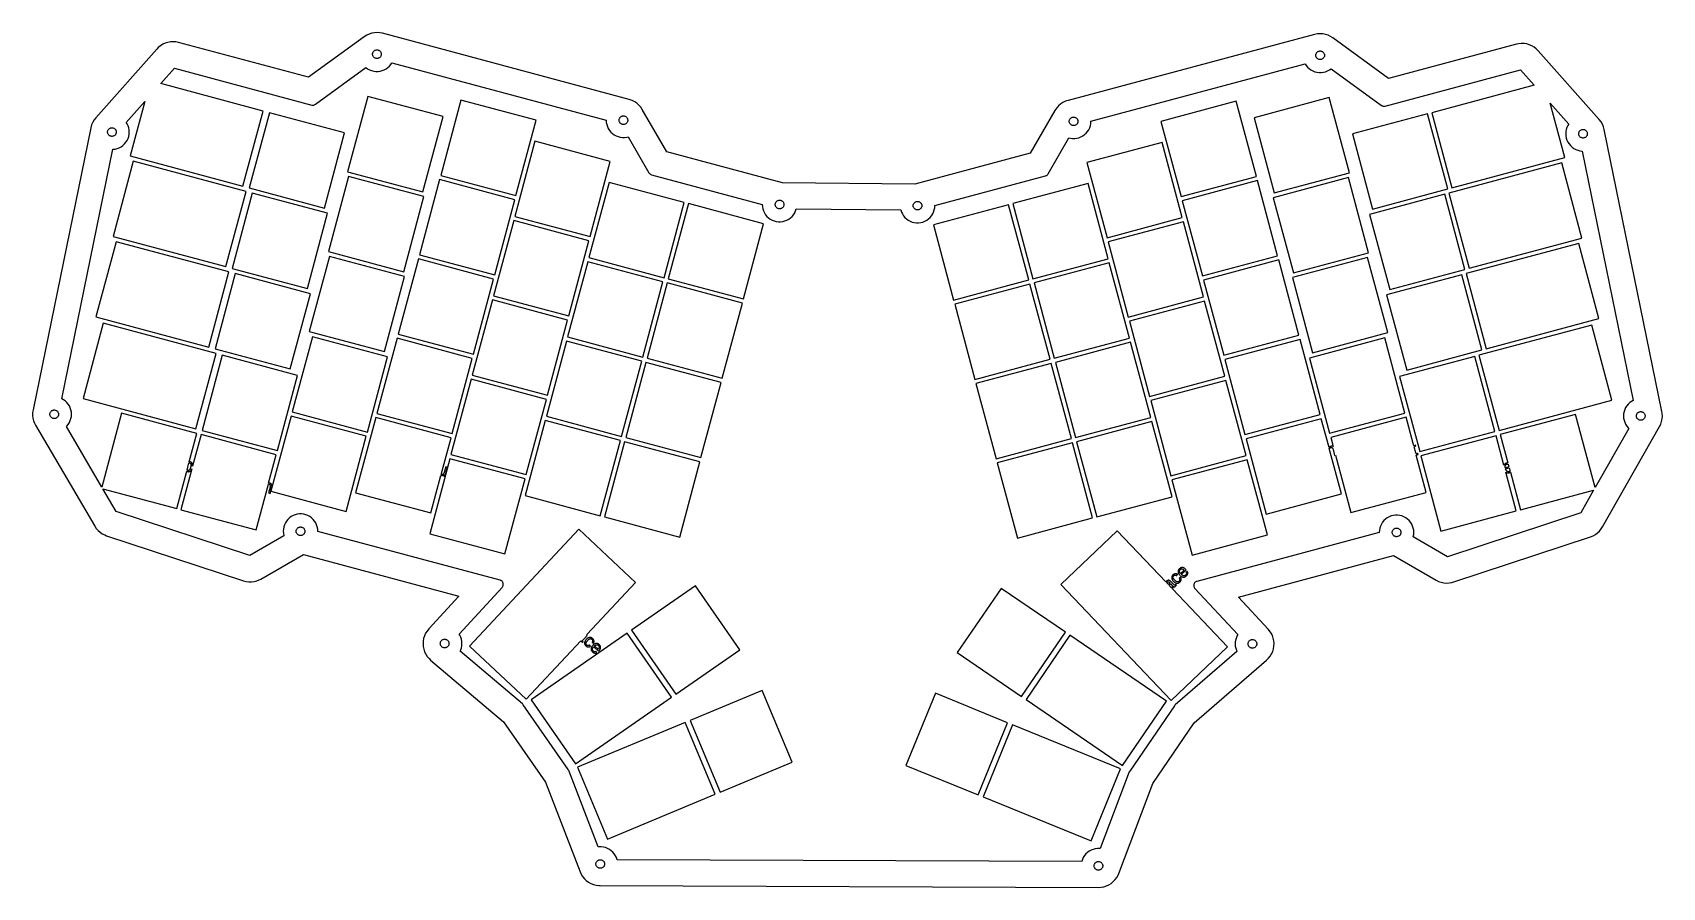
# Model space of a CAD drawing. Header units: metres. Extents: x -189 to 188, y -51 to 147.
import ezdxf

# ---------------------------------------------------------------- set-up
doc = ezdxf.new("R2010")
doc.units = ezdxf.units.M

msp = doc.modelspace()

# ---------------------------------------------------------------- linework, layer by layer
for p, q in [((-109.446, 146.926), (-110.073, 146.893)), ((-108.819, 146.88), (-109.446, 146.926)), ((-160.037, 143.49), (-160.394, 143.126)), ((-159.549, 143.885), (-160.037, 143.49)), ((-159.016, 144.216), (-159.549, 143.885)), ((-158.445, 144.477), (-159.016, 144.216)), ((-157.846, 144.665), (-158.445, 144.477)), ((-157.228, 144.776), (-157.846, 144.665)), ((-156.601, 144.809), (-157.228, 144.776)), ((-155.974, 144.763), (-156.601, 144.809)), ((-155.359, 144.639), (-155.974, 144.763)), ((-125.308, 136.586), (-155.359, 144.639)), ((-112.444, 145.966), (-125.308, 136.586)), ((-111.861, 146.332), (-112.444, 145.966)), ((-111.29, 146.594), (-111.861, 146.332)), ((-110.691, 146.782), (-111.29, 146.594)), ((-110.073, 146.893), (-110.691, 146.782)), ((-108.204, 146.756), (-108.819, 146.88)), ((-51.2139, 131.486), (-108.204, 146.756)), ((107.238, 146.497), (50.2479, 131.227)), ((107.914, 146.629), (107.238, 146.497)), ((108.54, 146.667), (107.914, 146.629)), ((109.167, 146.627), (108.54, 146.667)), ((109.784, 146.508), (109.167, 146.627)), ((110.38, 146.313), (109.784, 146.508)), ((110.948, 146.044), (110.38, 146.313)), ((111.478, 145.707), (110.948, 146.044)), ((124.342, 136.327), (111.478, 145.707)), ((153.91, 144.25), (124.342, 136.327)), ((154.407, 144.356), (153.91, 144.25)), ((155.032, 144.417), (154.407, 144.356)), ((155.66, 144.399), (155.032, 144.417)), ((156.281, 144.303), (155.66, 144.399)), ((156.884, 144.129), (156.281, 144.303)), ((157.461, 143.882), (156.884, 144.129)), ((158.002, 143.564), (157.461, 143.882)), ((158.5, 143.18), (158.002, 143.564)), ((158.945, 142.737), (158.5, 143.18)), ((-160.394, 143.126), (-174.488, 127.232)), ((-110.498, 141.926), (-110.49, 142.051)), ((-110.49, 141.801), (-110.498, 141.926)), ((-110.49, 142.051), (-110.467, 142.175)), ((-110.467, 141.677), (-110.49, 141.801)), ((-110.467, 142.175), (-110.428, 142.294)), ((-110.428, 141.558), (-110.467, 141.677)), ((-110.428, 142.294), (-110.374, 142.408)), ((-110.374, 141.444), (-110.428, 141.558)), ((-110.374, 142.408), (-110.307, 142.514)), ((-110.307, 141.338), (-110.374, 141.444)), ((-110.307, 142.514), (-110.227, 142.611)), ((-110.227, 141.241), (-110.307, 141.338)), ((-110.227, 142.611), (-110.135, 142.697)), ((-110.135, 141.155), (-110.227, 141.241)), ((-110.135, 142.697), (-110.034, 142.77)), ((-110.034, 141.082), (-110.135, 141.155)), ((-110.034, 142.77), (-109.924, 142.831)), ((-109.924, 141.021), (-110.034, 141.082)), ((-109.924, 142.831), (-109.807, 142.877)), ((-109.807, 140.975), (-109.924, 141.021)), ((-109.807, 142.877), (-109.685, 142.908)), ((-109.685, 140.944), (-109.807, 140.975)), ((-109.685, 142.908), (-109.561, 142.924)), ((-109.561, 140.928), (-109.685, 140.944)), ((-109.561, 142.924), (-109.435, 142.924)), ((-109.435, 140.928), (-109.561, 140.928)), ((-109.435, 142.924), (-109.311, 142.908)), ((-109.311, 140.944), (-109.435, 140.928)), ((-109.311, 142.908), (-109.189, 142.877)), ((-109.189, 140.975), (-109.311, 140.944)), ((-109.189, 142.877), (-109.072, 142.831)), ((-109.072, 141.021), (-109.189, 140.975)), ((-109.072, 142.831), (-108.962, 142.77)), ((-108.962, 141.082), (-109.072, 141.021)), ((-108.962, 142.77), (-108.861, 142.697)), ((-108.861, 141.155), (-108.962, 141.082)), ((-108.861, 142.697), (-108.769, 142.611)), ((-108.769, 141.241), (-108.861, 141.155)), ((-108.769, 142.611), (-108.689, 142.514)), ((-108.689, 141.338), (-108.769, 141.241)), ((-108.689, 142.514), (-108.622, 142.408)), ((-108.622, 141.444), (-108.689, 141.338)), ((-108.622, 142.408), (-108.568, 142.294)), ((-108.568, 141.558), (-108.622, 141.444)), ((-108.568, 142.294), (-108.529, 142.175)), ((-108.529, 141.677), (-108.568, 141.558)), ((-108.529, 142.175), (-108.506, 142.051)), ((-108.506, 141.801), (-108.529, 141.677)), ((-108.506, 142.051), (-108.498, 141.926)), ((-108.498, 141.926), (-108.506, 141.801)), ((-106.582, 139.188), (-106.262, 139.575)), ((-106.262, 139.575), (-106.019, 139.958)), ((-106.019, 139.958), (-56.5057, 126.692)), ((55.5397, 126.433), (105.053, 139.699)), ((105.053, 139.699), (105.296, 139.316)), ((107.532, 141.667), (107.54, 141.792)), ((107.54, 141.542), (107.532, 141.667)), ((107.54, 141.792), (107.563, 141.916)), ((107.563, 141.418), (107.54, 141.542)), ((107.563, 141.916), (107.602, 142.035)), ((107.602, 141.299), (107.563, 141.418)), ((107.602, 142.035), (107.656, 142.149)), ((107.656, 141.185), (107.602, 141.299)), ((107.656, 142.149), (107.723, 142.255)), ((107.723, 141.079), (107.656, 141.185)), ((107.723, 142.255), (107.803, 142.352)), ((107.803, 140.982), (107.723, 141.079)), ((107.803, 142.352), (107.895, 142.438)), ((107.895, 140.896), (107.803, 140.982)), ((107.895, 142.438), (107.996, 142.511)), ((107.996, 140.823), (107.895, 140.896)), ((107.996, 142.511), (108.106, 142.572)), ((108.106, 140.762), (107.996, 140.823)), ((108.106, 142.572), (108.223, 142.618)), ((108.223, 140.716), (108.106, 140.762)), ((108.223, 142.618), (108.345, 142.649)), ((108.345, 140.685), (108.223, 140.716)), ((108.345, 142.649), (108.469, 142.665)), ((108.469, 140.669), (108.345, 140.685)), ((108.469, 142.665), (108.595, 142.665)), ((108.595, 140.669), (108.469, 140.669)), ((108.595, 142.665), (108.719, 142.649)), ((108.719, 140.685), (108.595, 140.669)), ((108.719, 142.649), (108.841, 142.618)), ((108.841, 140.716), (108.719, 140.685)), ((108.841, 142.618), (108.958, 142.572)), ((108.958, 140.762), (108.841, 140.716)), ((108.958, 142.572), (109.068, 142.511)), ((109.068, 140.823), (108.958, 140.762)), ((109.068, 142.511), (109.169, 142.438)), ((109.169, 140.896), (109.068, 140.823)), ((109.169, 142.438), (109.261, 142.352)), ((109.261, 140.982), (109.169, 140.896)), ((109.261, 142.352), (109.341, 142.255)), ((109.341, 141.079), (109.261, 140.982)), ((109.341, 142.255), (109.408, 142.149)), ((109.408, 141.185), (109.341, 141.079)), ((109.408, 142.149), (109.462, 142.035)), ((109.462, 141.299), (109.408, 141.185)), ((109.462, 142.035), (109.501, 141.916)), ((109.501, 141.418), (109.462, 141.299)), ((109.501, 141.916), (109.524, 141.792)), ((109.524, 141.542), (109.501, 141.418)), ((109.524, 141.792), (109.532, 141.667)), ((109.532, 141.667), (109.524, 141.542)), ((173.039, 126.844), (158.945, 142.737)), ((-159.468, 135.127), (-156.315, 138.683)), ((-156.315, 138.683), (-124.553, 130.172)), ((-123.705, 130.33), (-112.038, 138.837)), ((-112.038, 138.837), (-111.641, 138.549)), ((-111.641, 138.549), (-111.201, 138.307)), ((-111.201, 138.307), (-110.734, 138.122)), ((-110.734, 138.122), (-110.247, 137.997)), ((-110.247, 137.997), (-109.749, 137.934)), ((-109.749, 137.934), (-109.247, 137.934)), ((-109.247, 137.934), (-108.748, 137.997)), ((-108.748, 137.997), (-108.262, 138.122)), ((-108.262, 138.122), (-107.795, 138.307)), ((-107.795, 138.307), (-107.355, 138.549)), ((-107.355, 138.549), (-106.948, 138.844)), ((-106.948, 138.844), (-106.582, 139.188)), ((105.296, 139.316), (105.616, 138.929)), ((105.616, 138.929), (105.982, 138.585)), ((105.982, 138.585), (106.389, 138.29)), ((106.389, 138.29), (106.829, 138.048)), ((106.829, 138.048), (107.296, 137.863)), ((107.296, 137.863), (107.782, 137.738)), ((107.782, 137.738), (108.281, 137.675)), ((108.281, 137.675), (108.783, 137.675)), ((108.783, 137.675), (109.282, 137.738)), ((109.282, 137.738), (109.768, 137.863)), ((109.768, 137.863), (110.235, 138.048)), ((110.235, 138.048), (110.675, 138.29)), ((110.675, 138.29), (111.072, 138.578)), ((111.072, 138.578), (122.739, 130.071)), ((123.587, 129.913), (154.866, 138.294)), ((154.866, 138.294), (158.018, 134.739)), ((-135.796, 128.784), (-159.468, 135.127)), ((-111.603, 132.138), (-116.262, 114.751)), ((-94.2163, 127.479), (-111.603, 132.138)), ((110.637, 131.879), (93.2503, 127.22)), ((115.296, 114.492), (110.637, 131.879)), ((158.018, 134.739), (134.347, 128.396)), ((-167.434, 126.144), (-163.166, 130.957)), ((-163.166, 130.957), (-166.534, 118.386)), ((-140.454, 111.398), (-135.796, 128.784)), ((-134.346, 128.397), (-139.005, 111.01)), ((-116.959, 123.738), (-134.346, 128.397)), ((-124.553, 130.172), (-124.418, 130.146)), ((-124.418, 130.146), (-124.292, 130.138)), ((-124.292, 130.138), (-124.167, 130.146)), ((-124.167, 130.146), (-124.044, 130.17)), ((-124.044, 130.17), (-123.924, 130.209)), ((-123.924, 130.209), (-123.811, 130.262)), ((-123.811, 130.262), (-123.705, 130.33)), ((-90.089, 131.291), (-94.7477, 113.904)), ((-72.7023, 126.632), (-90.089, 131.291)), ((-50.4742, 131.224), (-51.2139, 131.486)), ((-49.9177, 130.933), (-50.4742, 131.224)), ((-49.4021, 130.574), (-49.9177, 130.933)), ((-48.9355, 130.154), (-49.4021, 130.574)), ((-48.5253, 129.679), (-48.9355, 130.154)), ((-48.1778, 129.156), (-48.5253, 129.679)), ((-42.4963, 119.315), (-48.1778, 129.156)), ((47.2118, 128.897), (41.5303, 119.056)), ((47.6563, 129.544), (47.2118, 128.897)), ((48.0813, 130.006), (47.6563, 129.544)), ((48.5609, 130.411), (48.0813, 130.006)), ((49.0875, 130.753), (48.5609, 130.411)), ((49.6528, 131.026), (49.0875, 130.753)), ((50.2479, 131.227), (49.6528, 131.026)), ((89.123, 131.032), (71.7363, 126.373)), ((93.7817, 113.645), (89.123, 131.032)), ((133.38, 128.138), (115.993, 123.479)), ((122.739, 130.071), (122.855, 129.998)), ((122.855, 129.998), (122.97, 129.945)), ((122.97, 129.945), (123.089, 129.908)), ((123.089, 129.908), (123.213, 129.886)), ((123.213, 129.886), (123.338, 129.879)), ((123.338, 129.879), (123.464, 129.888)), ((123.464, 129.888), (123.587, 129.913)), ((138.039, 110.751), (133.38, 128.138)), ((134.347, 128.396), (139.005, 111.01)), ((165.085, 117.998), (161.717, 130.568)), ((161.717, 130.568), (165.985, 125.756)), ((-175.646, 124.917), (-188.993, 59.6467)), ((-175.447, 125.622), (-175.646, 124.917)), ((-175.195, 126.198), (-175.447, 125.622)), ((-174.874, 126.737), (-175.195, 126.198)), ((-174.488, 127.232), (-174.874, 126.737)), ((-171.677, 124.283), (-171.623, 124.397)), ((-171.623, 124.397), (-171.556, 124.503)), ((-171.556, 124.503), (-171.476, 124.6)), ((-171.476, 124.6), (-171.384, 124.686)), ((-171.384, 124.686), (-171.283, 124.759)), ((-171.283, 124.759), (-171.173, 124.82)), ((-171.173, 124.82), (-171.056, 124.866)), ((-171.056, 124.866), (-170.934, 124.897)), ((-170.934, 124.897), (-170.81, 124.913)), ((-170.81, 124.913), (-170.684, 124.913)), ((-170.684, 124.913), (-170.56, 124.897)), ((-170.56, 124.897), (-170.438, 124.866)), ((-170.438, 124.866), (-170.321, 124.82)), ((-170.321, 124.82), (-170.211, 124.759)), ((-170.211, 124.759), (-170.11, 124.686)), ((-170.11, 124.686), (-170.018, 124.6)), ((-170.018, 124.6), (-169.938, 124.503)), ((-169.938, 124.503), (-169.871, 124.397)), ((-169.871, 124.397), (-169.817, 124.283)), ((-167.242, 125.842), (-167.434, 126.144)), ((-167.028, 125.387), (-167.242, 125.842)), ((-166.873, 124.91), (-167.028, 125.387)), ((-166.779, 124.416), (-166.873, 124.91)), ((-166.747, 123.915), (-166.779, 124.416)), ((-98.875, 110.092), (-94.2163, 127.479)), ((-77.361, 109.245), (-72.7023, 126.632)), ((-56.5057, 126.692), (-56.508, 126.656)), ((-56.508, 126.656), (-56.4764, 126.155)), ((-56.4764, 126.155), (-56.3823, 125.661)), ((-56.3823, 125.661), (-56.2271, 125.184)), ((-56.2271, 125.184), (-56.0132, 124.729)), ((-56.0132, 124.729), (-55.744, 124.305)), ((-53.508, 126.656), (-53.5001, 126.781)), ((-53.5001, 126.531), (-53.508, 126.656)), ((-53.5001, 126.781), (-53.4766, 126.905)), ((-53.4766, 126.407), (-53.5001, 126.531)), ((-53.4766, 126.905), (-53.4378, 127.024)), ((-53.4378, 126.288), (-53.4766, 126.407)), ((-53.4378, 127.024), (-53.3843, 127.138)), ((-53.3843, 126.174), (-53.4378, 126.288)), ((-53.3843, 127.138), (-53.317, 127.244)), ((-53.317, 126.068), (-53.3843, 126.174)), ((-53.317, 127.244), (-53.237, 127.341)), ((-53.237, 125.971), (-53.317, 126.068)), ((-53.237, 127.341), (-53.1454, 127.426)), ((-53.1454, 125.885), (-53.237, 125.971)), ((-53.1454, 127.426), (-53.0438, 127.5)), ((-53.0438, 125.812), (-53.1454, 125.885)), ((-53.0438, 127.5), (-52.9338, 127.561)), ((-52.9338, 125.751), (-53.0438, 125.812)), ((-52.9338, 127.561), (-52.817, 127.607)), ((-52.817, 125.705), (-52.9338, 125.751)), ((-52.817, 127.607), (-52.6954, 127.638)), ((-52.6954, 125.674), (-52.817, 125.705)), ((-52.6954, 127.638), (-52.5708, 127.654)), ((-52.5708, 125.658), (-52.6954, 125.674)), ((-52.5708, 127.654), (-52.4452, 127.654)), ((-52.4452, 125.658), (-52.5708, 125.658)), ((-52.4452, 127.654), (-52.3206, 127.638)), ((-52.3206, 125.674), (-52.4452, 125.658)), ((-52.3206, 127.638), (-52.199, 127.607)), ((-52.199, 125.705), (-52.3206, 125.674)), ((-52.199, 127.607), (-52.0822, 127.561)), ((-52.0822, 125.751), (-52.199, 125.705)), ((-52.0822, 127.561), (-51.9722, 127.5)), ((-51.9722, 125.812), (-52.0822, 125.751)), ((-51.9722, 127.5), (-51.8706, 127.426)), ((-51.8706, 125.885), (-51.9722, 125.812)), ((-51.8706, 127.426), (-51.779, 127.341)), ((-51.779, 125.971), (-51.8706, 125.885)), ((-51.779, 127.341), (-51.699, 127.244)), ((-51.699, 126.068), (-51.779, 125.971)), ((-51.699, 127.244), (-51.6317, 127.138)), ((-51.6317, 126.174), (-51.699, 126.068)), ((-51.6317, 127.138), (-51.5782, 127.024)), ((-51.5782, 126.288), (-51.6317, 126.174)), ((-51.5782, 127.024), (-51.5394, 126.905)), ((-51.5394, 126.407), (-51.5782, 126.288)), ((-51.5394, 126.905), (-51.5159, 126.781)), ((-51.5159, 126.531), (-51.5394, 126.407)), ((-51.5159, 126.781), (-51.508, 126.656)), ((-51.508, 126.656), (-51.5159, 126.531)), ((50.542, 126.397), (50.5499, 126.522)), ((50.5499, 126.272), (50.542, 126.397)), ((50.5499, 126.522), (50.5734, 126.646)), ((50.5734, 126.148), (50.5499, 126.272)), ((50.5734, 126.646), (50.6122, 126.765)), ((50.6122, 126.029), (50.5734, 126.148)), ((50.6122, 126.765), (50.6657, 126.879)), ((50.6657, 125.915), (50.6122, 126.029)), ((50.6657, 126.879), (50.733, 126.985)), ((50.733, 125.809), (50.6657, 125.915)), ((50.733, 126.985), (50.813, 127.082)), ((50.813, 125.712), (50.733, 125.809)), ((50.813, 127.082), (50.9046, 127.167)), ((50.9046, 125.626), (50.813, 125.712)), ((50.9046, 127.167), (51.0062, 127.241)), ((51.0062, 125.553), (50.9046, 125.626)), ((51.0062, 127.241), (51.1162, 127.302)), ((51.1162, 125.492), (51.0062, 125.553)), ((51.1162, 127.302), (51.233, 127.348)), ((51.233, 125.446), (51.1162, 125.492)), ((51.233, 127.348), (51.3546, 127.379)), ((51.3546, 125.415), (51.233, 125.446)), ((51.3546, 127.379), (51.4792, 127.395)), ((51.4792, 125.399), (51.3546, 125.415)), ((51.4792, 127.395), (51.6048, 127.395)), ((51.6048, 125.399), (51.4792, 125.399)), ((51.6048, 127.395), (51.7294, 127.379)), ((51.7294, 125.415), (51.6048, 125.399)), ((51.7294, 127.379), (51.851, 127.348)), ((51.851, 125.446), (51.7294, 125.415)), ((51.851, 127.348), (51.9678, 127.302)), ((51.9678, 125.492), (51.851, 125.446)), ((51.9678, 127.302), (52.0778, 127.241)), ((52.0778, 125.553), (51.9678, 125.492)), ((52.0778, 127.241), (52.1794, 127.167)), ((52.1794, 125.626), (52.0778, 125.553)), ((52.1794, 127.167), (52.271, 127.082)), ((52.271, 125.712), (52.1794, 125.626)), ((52.271, 127.082), (52.351, 126.985)), ((52.351, 125.809), (52.271, 125.712)), ((52.351, 126.985), (52.4183, 126.879)), ((52.4183, 125.915), (52.351, 125.809)), ((52.4183, 126.879), (52.4718, 126.765)), ((52.4718, 126.029), (52.4183, 125.915)), ((52.4718, 126.765), (52.5106, 126.646)), ((52.5106, 126.148), (52.4718, 126.029)), ((52.5106, 126.646), (52.5341, 126.522)), ((52.5341, 126.272), (52.5106, 126.148)), ((52.5341, 126.522), (52.542, 126.397)), ((52.542, 126.397), (52.5341, 126.272)), ((54.778, 124.046), (55.0472, 124.47)), ((55.0472, 124.47), (55.2611, 124.924)), ((55.2611, 124.924), (55.4163, 125.402)), ((55.4163, 125.402), (55.5104, 125.896)), ((55.5104, 125.896), (55.542, 126.397)), ((55.542, 126.397), (55.5397, 126.433)), ((71.7363, 126.373), (76.395, 108.986)), ((93.2503, 127.22), (97.909, 109.833)), ((165.424, 124.522), (165.33, 124.028)), ((165.579, 124.999), (165.424, 124.522)), ((165.793, 125.454), (165.579, 124.999)), ((165.985, 125.756), (165.793, 125.454)), ((168.661, 124.298), (168.762, 124.371)), ((168.762, 124.371), (168.872, 124.432)), ((168.872, 124.432), (168.989, 124.478)), ((168.989, 124.478), (169.111, 124.509)), ((169.111, 124.509), (169.235, 124.525)), ((169.235, 124.525), (169.361, 124.525)), ((169.361, 124.525), (169.485, 124.509)), ((169.485, 124.509), (169.607, 124.478)), ((169.607, 124.478), (169.724, 124.432)), ((169.724, 124.432), (169.834, 124.371)), ((169.834, 124.371), (169.935, 124.298)), ((173.484, 126.262), (173.039, 126.844)), ((173.794, 125.715), (173.484, 126.262)), ((174.032, 125.135), (173.794, 125.715)), ((174.197, 124.529), (174.032, 125.135)), ((187.544, 59.2587), (174.197, 124.529)), ((-171.747, 123.915), (-171.739, 124.04)), ((-171.739, 123.79), (-171.747, 123.915)), ((-171.739, 124.04), (-171.716, 124.164)), ((-171.716, 123.666), (-171.739, 123.79)), ((-171.716, 124.164), (-171.677, 124.283)), ((-171.677, 123.547), (-171.716, 123.666)), ((-171.623, 123.433), (-171.677, 123.547)), ((-171.556, 123.327), (-171.623, 123.433)), ((-171.476, 123.23), (-171.556, 123.327)), ((-171.384, 123.144), (-171.476, 123.23)), ((-171.283, 123.071), (-171.384, 123.144)), ((-171.173, 123.01), (-171.283, 123.071)), ((-171.056, 122.964), (-171.173, 123.01)), ((-170.934, 122.933), (-171.056, 122.964)), ((-170.81, 122.917), (-170.934, 122.933)), ((-170.684, 122.917), (-170.81, 122.917)), ((-170.56, 122.933), (-170.684, 122.917)), ((-170.438, 122.964), (-170.56, 122.933)), ((-170.321, 123.01), (-170.438, 122.964)), ((-170.211, 123.071), (-170.321, 123.01)), ((-170.11, 123.144), (-170.211, 123.071)), ((-170.018, 123.23), (-170.11, 123.144)), ((-169.938, 123.327), (-170.018, 123.23)), ((-169.871, 123.433), (-169.938, 123.327)), ((-169.817, 123.547), (-169.871, 123.433)), ((-169.817, 124.283), (-169.778, 124.164)), ((-169.778, 123.666), (-169.817, 123.547)), ((-169.778, 124.164), (-169.755, 124.04)), ((-169.755, 123.79), (-169.778, 123.666)), ((-169.755, 124.04), (-169.747, 123.915)), ((-169.747, 123.915), (-169.755, 123.79)), ((-168.604, 120.538), (-168.197, 120.833)), ((-168.197, 120.833), (-167.831, 121.177)), ((-167.831, 121.177), (-167.511, 121.564)), ((-167.511, 121.564), (-167.242, 121.988)), ((-167.242, 121.988), (-167.028, 122.443)), ((-167.028, 122.443), (-166.873, 122.92)), ((-166.873, 122.92), (-166.779, 123.414)), ((-166.779, 123.414), (-166.747, 123.915)), ((-121.618, 106.351), (-116.959, 123.738)), ((-72.966, 121.785), (-77.6247, 104.398)), ((-55.5793, 117.126), (-72.966, 121.785)), ((-55.744, 124.305), (-55.4239, 123.918)), ((-55.4239, 123.918), (-55.0577, 123.574)), ((-55.0577, 123.574), (-54.6513, 123.279)), ((-54.6513, 123.279), (-54.2111, 123.037)), ((-54.2111, 123.037), (-53.744, 122.852)), ((-53.744, 122.852), (-53.2575, 122.727)), ((-53.2575, 122.727), (-52.7592, 122.664)), ((-52.7592, 122.664), (-52.2568, 122.664)), ((-52.2568, 122.664), (-51.7585, 122.727)), ((-51.7585, 122.727), (-51.4413, 122.808)), ((-51.4413, 122.808), (-46.657, 114.521)), ((45.691, 114.262), (50.4754, 122.549)), ((50.4754, 122.549), (50.7925, 122.468)), ((50.7925, 122.468), (51.2908, 122.405)), ((51.2908, 122.405), (51.7932, 122.405)), ((51.7932, 122.405), (52.2915, 122.468)), ((52.2915, 122.468), (52.778, 122.593)), ((52.778, 122.593), (53.2451, 122.778)), ((53.2451, 122.778), (53.6853, 123.02)), ((53.6853, 123.02), (54.0917, 123.315)), ((54.0917, 123.315), (54.4579, 123.659)), ((54.4579, 123.659), (54.778, 124.046)), ((72, 121.526), (54.6133, 116.867)), ((76.6587, 104.139), (72, 121.526)), ((115.993, 123.479), (120.652, 106.092)), ((165.33, 124.028), (165.298, 123.527)), ((165.298, 123.527), (165.33, 123.026)), ((165.33, 123.026), (165.424, 122.532)), ((165.424, 122.532), (165.579, 122.055)), ((165.579, 122.055), (165.793, 121.6)), ((165.793, 121.6), (166.062, 121.176)), ((166.062, 121.176), (166.382, 120.789)), ((166.382, 120.789), (166.748, 120.445)), ((168.298, 123.527), (168.306, 123.652)), ((168.306, 123.402), (168.298, 123.527)), ((168.306, 123.652), (168.329, 123.776)), ((168.329, 123.278), (168.306, 123.402)), ((168.329, 123.776), (168.368, 123.895)), ((168.368, 123.159), (168.329, 123.278)), ((168.368, 123.895), (168.422, 124.009)), ((168.422, 123.045), (168.368, 123.159)), ((168.422, 124.009), (168.489, 124.115)), ((168.489, 122.939), (168.422, 123.045)), ((168.489, 124.115), (168.569, 124.212)), ((168.569, 122.842), (168.489, 122.939)), ((168.569, 124.212), (168.661, 124.298)), ((168.661, 122.756), (168.569, 122.842)), ((168.762, 122.683), (168.661, 122.756)), ((168.872, 122.622), (168.762, 122.683)), ((168.989, 122.576), (168.872, 122.622)), ((169.111, 122.545), (168.989, 122.576)), ((169.235, 122.529), (169.111, 122.545)), ((169.361, 122.529), (169.235, 122.529)), ((169.485, 122.545), (169.361, 122.529)), ((169.607, 122.576), (169.485, 122.545)), ((169.724, 122.622), (169.607, 122.576)), ((169.834, 122.683), (169.724, 122.622)), ((169.935, 122.756), (169.834, 122.683)), ((169.935, 124.298), (170.027, 124.212)), ((170.027, 122.842), (169.935, 122.756)), ((170.027, 124.212), (170.107, 124.115)), ((170.107, 122.939), (170.027, 122.842)), ((170.107, 124.115), (170.174, 124.009)), ((170.174, 123.045), (170.107, 122.939)), ((170.174, 124.009), (170.228, 123.895)), ((170.228, 123.159), (170.174, 123.045)), ((170.228, 123.895), (170.267, 123.776)), ((170.267, 123.278), (170.228, 123.159)), ((170.267, 123.776), (170.29, 123.652)), ((170.29, 123.402), (170.267, 123.278)), ((170.29, 123.652), (170.298, 123.527)), ((170.298, 123.527), (170.29, 123.402)), ((-182.339, 62.2358), (-170.543, 119.923)), ((-170.543, 119.923), (-170.496, 119.923)), ((-170.496, 119.923), (-169.997, 119.986)), ((-165.827, 117.161), (-170.485, 99.7747)), ((-169.997, 119.986), (-169.511, 120.111)), ((-169.511, 120.111), (-169.044, 120.296)), ((-169.044, 120.296), (-168.604, 120.538)), ((-166.534, 118.386), (-140.454, 111.398)), ((-139.747, 110.173), (-165.827, 117.161)), ((-60.238, 99.7393), (-55.5793, 117.126)), ((-15.7488, 112.148), (-42.4963, 119.315)), ((41.5303, 119.056), (14.8227, 111.899)), ((54.6133, 116.867), (59.272, 99.4803)), ((139.005, 111.01), (165.085, 117.998)), ((166.748, 120.445), (167.155, 120.15)), ((167.155, 120.15), (167.595, 119.908)), ((167.595, 119.908), (168.062, 119.723)), ((168.062, 119.723), (168.548, 119.598)), ((168.548, 119.598), (169.047, 119.535)), ((169.047, 119.535), (169.094, 119.535)), ((169.094, 119.535), (180.89, 61.8478)), ((-116.038, 113.656), (-120.697, 96.269)), ((-116.262, 114.751), (-98.875, 110.092)), ((-98.6513, 108.997), (-116.038, 113.656)), ((-94.7477, 113.904), (-77.361, 109.245)), ((-46.657, 114.521), (-46.5681, 114.392)), ((-46.5681, 114.392), (-46.4831, 114.299)), ((-46.4831, 114.299), (-46.3872, 114.218)), ((-46.3872, 114.218), (-46.2819, 114.15)), ((-46.2819, 114.15), (-46.1688, 114.095)), ((-46.1688, 114.095), (-46.0498, 114.055)), ((-46.0498, 114.055), (-20.4247, 107.189)), ((19.4587, 106.93), (45.0838, 113.796)), ((45.0838, 113.796), (45.2318, 113.848)), ((45.2318, 113.848), (45.343, 113.907)), ((45.343, 113.907), (45.4462, 113.978)), ((45.4462, 113.978), (45.5395, 114.062)), ((45.5395, 114.062), (45.6216, 114.157)), ((45.6216, 114.157), (45.691, 114.262)), ((76.395, 108.986), (93.7817, 113.645)), ((115.072, 113.397), (97.6853, 108.738)), ((97.909, 109.833), (115.296, 114.492)), ((119.731, 96.01), (115.072, 113.397)), ((164.378, 116.773), (138.298, 109.785)), ((169.036, 99.3867), (164.378, 116.773)), ((-144.405, 92.7866), (-139.747, 110.173)), ((-138.298, 109.785), (-142.957, 92.398)), ((-139.005, 111.01), (-121.618, 106.351)), ((-120.911, 105.126), (-138.298, 109.785)), ((-95.007, 112.938), (-99.6657, 95.551)), ((-77.6203, 108.279), (-95.007, 112.938)), ((-55.843, 112.279), (-60.5017, 94.892)), ((-38.4563, 107.62), (-55.843, 112.279)), ((14.8227, 111.899), (-15.7488, 112.148)), ((54.877, 112.02), (37.4903, 107.361)), ((59.5357, 94.633), (54.877, 112.02)), ((94.041, 112.679), (76.6543, 108.02)), ((98.6997, 95.292), (94.041, 112.679)), ((137.332, 109.526), (119.945, 104.867)), ((120.652, 106.092), (138.039, 110.751)), ((141.991, 92.139), (137.332, 109.526)), ((138.298, 109.785), (142.956, 92.3986)), ((-103.31, 91.6103), (-98.6513, 108.997)), ((-82.279, 90.8923), (-77.6203, 108.279)), ((-43.115, 90.2333), (-38.4563, 107.62)), ((-37.49, 107.362), (-42.1487, 89.975)), ((-20.1033, 102.703), (-37.49, 107.362)), ((-20.4247, 107.189), (-20.427, 107.153)), ((-20.427, 107.153), (-20.3954, 106.652)), ((-20.3954, 106.652), (-20.3013, 106.158)), ((-20.3013, 106.158), (-20.1461, 105.681)), ((-20.1461, 105.681), (-19.9322, 105.226)), ((-17.427, 107.153), (-17.4191, 107.278)), ((-17.4191, 107.028), (-17.427, 107.153)), ((-17.4191, 107.278), (-17.3956, 107.402)), ((-17.3956, 106.904), (-17.4191, 107.028)), ((-17.3956, 107.402), (-17.3568, 107.521)), ((-17.3568, 106.785), (-17.3956, 106.904)), ((-17.3568, 107.521), (-17.3033, 107.635)), ((-17.3033, 106.671), (-17.3568, 106.785)), ((-17.3033, 107.635), (-17.236, 107.741)), ((-17.236, 106.565), (-17.3033, 106.671)), ((-17.236, 107.741), (-17.1559, 107.838)), ((-17.1559, 106.468), (-17.236, 106.565)), ((-17.1559, 107.838), (-17.0644, 107.924)), ((-17.0644, 106.382), (-17.1559, 106.468)), ((-17.0644, 107.924), (-16.9628, 107.997)), ((-16.9628, 106.309), (-17.0644, 106.382)), ((-16.9628, 107.997), (-16.8528, 108.058)), ((-16.8528, 106.248), (-16.9628, 106.309)), ((-16.8528, 108.058), (-16.736, 108.104)), ((-16.736, 106.202), (-16.8528, 106.248)), ((-16.736, 108.104), (-16.6144, 108.135)), ((-16.6144, 106.171), (-16.736, 106.202)), ((-16.6144, 108.135), (-16.4898, 108.151)), ((-16.4898, 106.155), (-16.6144, 106.171)), ((-16.4898, 108.151), (-16.3642, 108.151)), ((-16.3642, 106.155), (-16.4898, 106.155)), ((-16.3642, 108.151), (-16.2396, 108.135)), ((-16.2396, 106.171), (-16.3642, 106.155)), ((-16.2396, 108.135), (-16.118, 108.104)), ((-16.118, 106.202), (-16.2396, 106.171)), ((-16.118, 108.104), (-16.0012, 108.058)), ((-16.0012, 106.248), (-16.118, 106.202)), ((-16.0012, 108.058), (-15.8912, 107.997)), ((-15.8912, 106.309), (-16.0012, 106.248)), ((-15.8912, 107.997), (-15.7896, 107.924)), ((-15.7896, 106.382), (-15.8912, 106.309)), ((-15.7896, 107.924), (-15.698, 107.838)), ((-15.698, 106.468), (-15.7896, 106.382)), ((-15.698, 107.838), (-15.618, 107.741)), ((-15.618, 106.565), (-15.698, 106.468)), ((-15.618, 107.741), (-15.5507, 107.635)), ((-15.5507, 106.671), (-15.618, 106.565)), ((-15.5507, 107.635), (-15.4972, 107.521)), ((-15.4972, 106.785), (-15.5507, 106.671)), ((-15.4972, 107.521), (-15.4584, 107.402)), ((-15.4584, 106.904), (-15.4972, 106.785)), ((-15.4584, 107.402), (-15.4349, 107.278)), ((-15.4349, 107.028), (-15.4584, 106.904)), ((-15.4349, 107.278), (-15.427, 107.153)), ((-15.427, 107.153), (-15.4349, 107.028)), ((-12.9218, 105.226), (-12.7079, 105.681)), ((-12.7079, 105.681), (-12.5646, 106.122)), ((-12.5646, 106.122), (11.5817, 105.925)), ((11.5817, 105.925), (11.5867, 105.899)), ((11.5867, 105.899), (11.7419, 105.422)), ((14.461, 106.894), (14.4689, 107.019)), ((14.4689, 106.769), (14.461, 106.894)), ((14.4689, 107.019), (14.4924, 107.143)), ((14.4924, 106.645), (14.4689, 106.769)), ((14.4924, 107.143), (14.5312, 107.262)), ((14.5312, 106.526), (14.4924, 106.645)), ((14.5312, 107.262), (14.5847, 107.376)), ((14.5847, 106.412), (14.5312, 106.526)), ((14.5847, 107.376), (14.652, 107.482)), ((14.652, 106.306), (14.5847, 106.412)), ((14.652, 107.482), (14.732, 107.579)), ((14.732, 106.209), (14.652, 106.306)), ((14.732, 107.579), (14.8236, 107.665)), ((14.8236, 106.123), (14.732, 106.209)), ((14.8236, 107.665), (14.9252, 107.738)), ((14.9252, 106.05), (14.8236, 106.123)), ((14.9252, 107.738), (15.0352, 107.799)), ((15.0352, 105.989), (14.9252, 106.05)), ((15.0352, 107.799), (15.152, 107.845)), ((15.152, 105.943), (15.0352, 105.989)), ((15.152, 107.845), (15.2736, 107.876)), ((15.2736, 105.912), (15.152, 105.943)), ((15.2736, 107.876), (15.3982, 107.892)), ((15.3982, 105.896), (15.2736, 105.912)), ((15.3982, 107.892), (15.5238, 107.892)), ((15.5238, 105.896), (15.3982, 105.896)), ((15.5238, 107.892), (15.6484, 107.876)), ((15.6484, 105.912), (15.5238, 105.896)), ((15.6484, 107.876), (15.77, 107.845)), ((15.77, 105.943), (15.6484, 105.912)), ((15.77, 107.845), (15.8868, 107.799)), ((15.8868, 105.989), (15.77, 105.943)), ((15.8868, 107.799), (15.9968, 107.738)), ((15.9968, 106.05), (15.8868, 105.989)), ((15.9968, 107.738), (16.0984, 107.665)), ((16.0984, 106.123), (15.9968, 106.05)), ((16.0984, 107.665), (16.19, 107.579)), ((16.19, 106.209), (16.0984, 106.123)), ((16.19, 107.579), (16.27, 107.482)), ((16.27, 106.306), (16.19, 106.209)), ((16.27, 107.482), (16.3373, 107.376)), ((16.3373, 106.412), (16.27, 106.306)), ((16.3373, 107.376), (16.3908, 107.262)), ((16.3908, 106.526), (16.3373, 106.412)), ((16.3908, 107.262), (16.4296, 107.143)), ((16.4296, 106.645), (16.3908, 106.526)), ((16.4296, 107.143), (16.4531, 107.019)), ((16.4531, 106.769), (16.4296, 106.645)), ((16.4531, 107.019), (16.461, 106.894)), ((16.461, 106.894), (16.4531, 106.769)), ((36.524, 107.103), (19.1373, 102.444)), ((19.1801, 105.422), (19.3353, 105.899)), ((19.3353, 105.899), (19.4294, 106.393)), ((19.4294, 106.393), (19.461, 106.894)), ((19.461, 106.894), (19.4587, 106.93)), ((41.1827, 89.716), (36.524, 107.103)), ((37.4903, 107.361), (42.149, 89.9743)), ((76.6543, 108.02), (81.313, 90.6333)), ((97.6853, 108.738), (102.344, 91.3513)), ((-125.57, 87.7393), (-120.911, 105.126)), ((-77.884, 103.432), (-82.5427, 86.045)), ((-60.4973, 98.7729), (-77.884, 103.432)), ((-77.6247, 104.398), (-60.238, 99.7393)), ((-24.762, 85.3163), (-20.1033, 102.703)), ((-19.9322, 105.226), (-19.663, 104.802)), ((-19.663, 104.802), (-19.3428, 104.415)), ((-19.3428, 104.415), (-18.9767, 104.071)), ((-18.9767, 104.071), (-18.5703, 103.776)), ((-18.5703, 103.776), (-18.1301, 103.534)), ((-18.1301, 103.534), (-17.663, 103.349)), ((-17.663, 103.349), (-17.1765, 103.224)), ((-17.1765, 103.224), (-16.6781, 103.161)), ((-16.6781, 103.161), (-16.1758, 103.161)), ((-16.1758, 103.161), (-15.6775, 103.224)), ((-15.6775, 103.224), (-15.1909, 103.349)), ((-15.1909, 103.349), (-14.7239, 103.534)), ((-14.7239, 103.534), (-14.2837, 103.776)), ((-14.2837, 103.776), (-13.8773, 104.071)), ((-13.8773, 104.071), (-13.5111, 104.415)), ((-13.5111, 104.415), (-13.1909, 104.802)), ((-13.1909, 104.802), (-12.9218, 105.226)), ((11.7419, 105.422), (11.9558, 104.967)), ((11.9558, 104.967), (12.2249, 104.543)), ((12.2249, 104.543), (12.5451, 104.156)), ((12.5451, 104.156), (12.9113, 103.812)), ((12.9113, 103.812), (13.3177, 103.517)), ((13.3177, 103.517), (13.7579, 103.275)), ((13.7579, 103.275), (14.2249, 103.09)), ((14.2249, 103.09), (14.7115, 102.965)), ((14.7115, 102.965), (15.2098, 102.902)), ((15.2098, 102.902), (15.7122, 102.902)), ((15.7122, 102.902), (16.2105, 102.965)), ((16.2105, 102.965), (16.6971, 103.09)), ((16.6971, 103.09), (17.1641, 103.275)), ((17.1641, 103.275), (17.6043, 103.517)), ((17.6043, 103.517), (18.0107, 103.812)), ((18.0107, 103.812), (18.3769, 104.156)), ((18.3769, 104.156), (18.6971, 104.543)), ((18.6971, 104.543), (18.9662, 104.967)), ((18.9662, 104.967), (19.1801, 105.422)), ((19.1373, 102.444), (23.796, 85.0573)), ((59.272, 99.4803), (76.6587, 104.139)), ((76.918, 103.174), (59.5313, 98.515)), ((81.5767, 85.787), (76.918, 103.174)), ((119.945, 104.867), (124.604, 87.4803)), ((-169.779, 98.5504), (-174.437, 81.1637)), ((-170.485, 99.7747), (-144.405, 92.7866)), ((-143.699, 91.5623), (-169.779, 98.5504)), ((-65.156, 81.3863), (-60.4973, 98.7729)), ((59.5313, 98.515), (64.19, 81.1283)), ((168.33, 98.1614), (142.25, 91.1733)), ((142.956, 92.3986), (169.036, 99.3867)), ((172.988, 80.7747), (168.33, 98.1614)), ((-120.472, 95.1737), (-125.131, 77.787)), ((-120.697, 96.269), (-103.31, 91.6103)), ((-103.085, 90.515), (-120.472, 95.1737)), ((-99.924, 94.5857), (-104.583, 77.199)), ((-82.5373, 89.927), (-99.924, 94.5857)), ((-99.6657, 95.551), (-82.279, 90.8923)), ((-60.5017, 94.892), (-43.115, 90.2333)), ((42.149, 89.9743), (59.5357, 94.633)), ((81.313, 90.6333), (98.6997, 95.292)), ((98.9579, 94.3267), (81.5713, 89.668)), ((103.617, 76.94), (98.9579, 94.3267)), ((119.506, 94.9147), (102.119, 90.256)), ((102.344, 91.3513), (119.731, 96.01)), ((124.165, 77.528), (119.506, 94.9147)), ((-148.357, 74.1756), (-143.699, 91.5623)), ((-142.25, 91.1737), (-146.909, 73.787)), ((-142.957, 92.398), (-125.57, 87.7393)), ((-124.863, 86.515), (-142.25, 91.1737)), ((-107.744, 73.1283), (-103.085, 90.515)), ((-60.7599, 93.9267), (-65.4187, 76.54)), ((-43.3733, 89.268), (-60.7599, 93.9267)), ((59.795, 93.6677), (42.4083, 89.009)), ((64.4537, 76.281), (59.795, 93.6677)), ((141.284, 90.9147), (123.897, 86.256)), ((124.604, 87.4803), (141.991, 92.139)), ((145.943, 73.528), (141.284, 90.9147)), ((142.25, 91.1733), (146.908, 73.7866)), ((-87.196, 72.5403), (-82.5373, 89.927)), ((-48.032, 71.8813), (-43.3733, 89.268)), ((-42.408, 89.0087), (-47.0667, 71.622)), ((-25.0213, 84.35), (-42.408, 89.0087)), ((-42.1487, 89.975), (-24.762, 85.3163)), ((23.796, 85.0573), (41.1827, 89.716)), ((41.442, 88.7497), (24.0553, 84.091)), ((46.1007, 71.363), (41.442, 88.7497)), ((42.4083, 89.009), (47.067, 71.6223)), ((81.5713, 89.668), (86.23, 72.2813)), ((102.119, 90.256), (106.778, 72.8693)), ((-129.522, 69.1283), (-124.863, 86.515)), ((-82.8009, 85.0797), (-87.4597, 67.693)), ((-65.4143, 80.421), (-82.8009, 85.0797)), ((-82.5427, 86.045), (-65.156, 81.3863)), ((-29.68, 66.9633), (-25.0213, 84.35)), ((24.0553, 84.091), (28.714, 66.7043)), ((64.19, 81.1283), (81.5767, 85.787)), ((81.835, 84.8207), (64.4483, 80.162)), ((86.4937, 67.434), (81.835, 84.8207)), ((123.897, 86.256), (128.556, 68.8693)), ((-172.765, 79.6794), (-177.423, 62.2927)), ((-174.437, 81.1637), (-148.357, 74.1756)), ((-146.685, 72.6913), (-172.765, 79.6794)), ((-70.073, 63.0343), (-65.4143, 80.421)), ((64.4483, 80.162), (69.107, 62.7753)), ((171.316, 79.2914), (145.236, 72.3033)), ((146.908, 73.7866), (172.988, 80.7747)), ((175.974, 61.9047), (171.316, 79.2914)), ((-124.424, 76.5617), (-129.083, 59.175)), ((-125.131, 77.787), (-107.744, 73.1283)), ((-107.037, 71.903), (-124.424, 76.5617)), ((-104.842, 76.2327), (-109.501, 58.846)), ((-87.4553, 71.574), (-104.842, 76.2327)), ((-104.583, 77.199), (-87.196, 72.5403)), ((-65.6779, 75.5737), (-70.3367, 58.187)), ((-48.2913, 70.9149), (-65.6779, 75.5737)), ((-65.4187, 76.54), (-48.032, 71.8813)), ((47.067, 71.6223), (64.4537, 76.281)), ((86.23, 72.2813), (103.617, 76.94)), ((103.876, 75.9737), (86.4893, 71.315)), ((108.535, 58.587), (103.876, 75.9737)), ((123.458, 76.3037), (106.071, 71.645)), ((106.778, 72.8693), (124.165, 77.528)), ((128.117, 58.917), (123.458, 76.3037)), ((-151.343, 55.3046), (-146.685, 72.6913)), ((-145.235, 72.3037), (-149.894, 54.917)), ((-146.909, 73.787), (-129.522, 69.1283)), ((-127.848, 67.645), (-145.235, 72.3037)), ((-111.696, 54.5163), (-107.037, 71.903)), ((-47.0667, 71.622), (-29.68, 66.9633)), ((64.712, 75.3147), (47.3253, 70.656)), ((69.3707, 57.928), (64.712, 75.3147)), ((106.071, 71.645), (110.73, 54.2583)), ((144.269, 72.0447), (126.882, 67.386)), ((128.556, 68.8693), (145.943, 73.528)), ((148.928, 54.658), (144.269, 72.0447)), ((145.236, 72.3033), (149.894, 54.9166)), ((-92.114, 54.1873), (-87.4553, 71.574)), ((-52.95, 53.5283), (-48.2913, 70.9149)), ((-47.325, 70.6567), (-51.9837, 53.27)), ((-29.9383, 65.998), (-47.325, 70.6567)), ((28.714, 66.7043), (46.1007, 71.363)), ((46.3589, 70.3977), (28.9723, 65.739)), ((51.0177, 53.011), (46.3589, 70.3977)), ((47.3253, 70.656), (51.984, 53.2693)), ((86.4893, 71.315), (91.148, 53.9283)), ((-132.507, 50.2583), (-127.848, 67.645)), ((-87.7189, 66.7267), (-92.3777, 49.34)), ((-70.3323, 62.0679), (-87.7189, 66.7267)), ((-87.4597, 67.693), (-70.073, 63.0343)), ((-34.597, 48.6113), (-29.9383, 65.998)), ((28.9723, 65.739), (33.631, 48.3523)), ((69.107, 62.7753), (86.4937, 67.434)), ((86.753, 66.4677), (69.3663, 61.809)), ((91.4117, 49.081), (86.753, 66.4677)), ((126.882, 67.386), (131.541, 49.9993)), ((-181.951, 62.0223), (-182.339, 62.2358)), ((-181.544, 61.727), (-181.951, 62.0223)), ((-181.178, 61.3832), (-181.544, 61.727)), ((-180.858, 60.9961), (-181.178, 61.3832)), ((-180.589, 60.572), (-180.858, 60.9961)), ((-180.375, 60.1175), (-180.589, 60.572)), ((-177.423, 62.2927), (-151.343, 55.3046)), ((-74.991, 44.6813), (-70.3323, 62.0679)), ((69.3663, 61.809), (74.025, 44.4223)), ((149.894, 54.9166), (175.974, 61.9047)), ((179.409, 60.6081), (179.14, 60.184)), ((179.729, 60.9952), (179.409, 60.6081)), ((180.095, 61.339), (179.729, 60.9952)), ((180.502, 61.6343), (180.095, 61.339)), ((180.89, 61.8478), (180.502, 61.6343)), ((-189.08, 59.0248), (-189.088, 58.397)), ((-189.088, 58.397), (-189.017, 57.7731)), ((-188.993, 59.6467), (-189.08, 59.0248)), ((-189.017, 57.7731), (-188.869, 57.1629)), ((-188.869, 57.1629), (-188.646, 56.576)), ((-188.646, 56.576), (-188.408, 56.1167)), ((-185.094, 58.645), (-185.086, 58.7703)), ((-185.086, 58.5197), (-185.094, 58.645)), ((-185.086, 58.7703), (-185.063, 58.8937)), ((-185.063, 58.3963), (-185.086, 58.5197)), ((-185.063, 58.8937), (-185.024, 59.0131)), ((-185.024, 58.2769), (-185.063, 58.3963)), ((-185.024, 59.0131), (-184.97, 59.1267)), ((-184.97, 58.1632), (-185.024, 58.2769)), ((-184.97, 59.1267), (-184.903, 59.2328)), ((-184.903, 58.0572), (-184.97, 58.1632)), ((-184.903, 59.2328), (-184.823, 59.3295)), ((-184.823, 57.9604), (-184.903, 58.0572)), ((-184.823, 59.3295), (-184.731, 59.4155)), ((-184.731, 57.8745), (-184.823, 57.9604)), ((-184.731, 59.4155), (-184.63, 59.4893)), ((-184.63, 57.8007), (-184.731, 57.8745)), ((-184.63, 59.4893), (-184.52, 59.5498)), ((-184.52, 57.7402), (-184.63, 57.8007)), ((-184.52, 59.5498), (-184.403, 59.596)), ((-184.403, 57.6939), (-184.52, 57.7402)), ((-184.403, 59.596), (-184.281, 59.6273)), ((-184.281, 57.6627), (-184.403, 57.6939)), ((-184.281, 59.6273), (-184.157, 59.643)), ((-184.157, 57.647), (-184.281, 57.6627)), ((-184.157, 59.643), (-184.031, 59.643)), ((-184.031, 57.647), (-184.157, 57.647)), ((-184.031, 59.643), (-183.907, 59.6273)), ((-183.907, 57.6627), (-184.031, 57.647)), ((-183.907, 59.6273), (-183.785, 59.596)), ((-183.785, 57.6939), (-183.907, 57.6627)), ((-183.785, 59.596), (-183.668, 59.5498)), ((-183.668, 57.7402), (-183.785, 57.6939)), ((-183.668, 59.5498), (-183.558, 59.4893)), ((-183.558, 57.8007), (-183.668, 57.7402)), ((-183.558, 59.4893), (-183.457, 59.4155)), ((-183.457, 57.8745), (-183.558, 57.8007)), ((-183.457, 59.4155), (-183.365, 59.3295)), ((-183.365, 57.9604), (-183.457, 57.8745)), ((-183.365, 59.3295), (-183.285, 59.2328)), ((-183.285, 58.0572), (-183.365, 57.9604)), ((-183.285, 59.2328), (-183.218, 59.1267)), ((-183.218, 58.1632), (-183.285, 58.0572)), ((-183.218, 59.1267), (-183.164, 59.0131)), ((-183.164, 58.2769), (-183.218, 58.1632)), ((-183.164, 59.0131), (-183.125, 58.8937)), ((-183.125, 58.3963), (-183.164, 58.2769)), ((-183.125, 58.8937), (-183.102, 58.7703)), ((-183.102, 58.5197), (-183.125, 58.3963)), ((-183.102, 58.7703), (-183.094, 58.645)), ((-183.094, 58.645), (-183.102, 58.5197)), ((-180.858, 56.2939), (-180.589, 56.718)), ((-180.589, 56.718), (-180.375, 57.1725)), ((-180.22, 59.6397), (-180.375, 60.1175)), ((-180.375, 57.1725), (-180.22, 57.6502)), ((-180.126, 59.1463), (-180.22, 59.6397)), ((-180.22, 57.6502), (-180.126, 58.1437)), ((-180.094, 58.645), (-180.126, 59.1463)), ((-180.126, 58.1437), (-180.094, 58.645)), ((-168.505, 58.8687), (-173.073, 41.8192)), ((-151.118, 54.21), (-168.505, 58.8687)), ((-129.342, 58.2097), (-134.001, 40.823)), ((-111.955, 53.5509), (-129.342, 58.2097)), ((-129.083, 59.175), (-111.696, 54.5163)), ((-109.76, 57.8797), (-114.419, 40.493)), ((-92.3733, 53.2209), (-109.76, 57.8797)), ((-109.501, 58.846), (-92.114, 54.1873)), ((-70.5959, 57.2217), (-75.2547, 39.835)), ((-53.2093, 52.563), (-70.5959, 57.2217)), ((-70.3367, 58.187), (-52.95, 53.5283)), ((51.984, 53.2693), (69.3707, 57.928)), ((69.63, 56.9627), (52.2433, 52.304)), ((74.2887, 39.576), (69.63, 56.9627)), ((91.148, 53.9283), (108.535, 58.587)), ((108.794, 57.6217), (91.4073, 52.963)), ((110.585, 50.9363), (108.794, 57.6217)), ((110.73, 54.2583), (128.117, 58.917)), ((128.376, 57.9507), (110.989, 53.2919)), ((130.01, 51.8538), (128.376, 57.9507)), ((167.54, 58.6097), (150.153, 53.951)), ((172.074, 41.6875), (167.54, 58.6097)), ((178.677, 58.7583), (178.645, 58.257)), ((178.645, 58.257), (178.677, 57.7557)), ((178.771, 59.2517), (178.677, 58.7583)), ((178.677, 57.7557), (178.771, 57.2622)), ((178.926, 59.7295), (178.771, 59.2517)), ((178.771, 57.2622), (178.926, 56.7845)), ((179.14, 60.184), (178.926, 59.7295)), ((178.926, 56.7845), (179.14, 56.33)), ((181.645, 58.257), (181.653, 58.3823)), ((181.653, 58.1317), (181.645, 58.257)), ((181.653, 58.3823), (181.676, 58.5057)), ((181.676, 58.0083), (181.653, 58.1317)), ((181.676, 58.5057), (181.715, 58.6251)), ((181.715, 57.8889), (181.676, 58.0083)), ((181.715, 58.6251), (181.769, 58.7387)), ((181.769, 57.7752), (181.715, 57.8889)), ((181.769, 58.7387), (181.836, 58.8448)), ((181.836, 57.6692), (181.769, 57.7752)), ((181.836, 58.8448), (181.916, 58.9415)), ((181.916, 57.5724), (181.836, 57.6692)), ((181.916, 58.9415), (182.008, 59.0275)), ((182.008, 57.4865), (181.916, 57.5724)), ((182.008, 59.0275), (182.109, 59.1013)), ((182.109, 57.4127), (182.008, 57.4865)), ((182.109, 59.1013), (182.219, 59.1618)), ((182.219, 57.3522), (182.109, 57.4127)), ((182.219, 59.1618), (182.336, 59.208)), ((182.336, 57.3059), (182.219, 57.3522)), ((182.336, 59.208), (182.458, 59.2393)), ((182.458, 57.2747), (182.336, 57.3059)), ((182.458, 59.2393), (182.582, 59.255)), ((182.582, 57.259), (182.458, 57.2747)), ((182.582, 59.255), (182.708, 59.255)), ((182.708, 57.259), (182.582, 57.259)), ((182.708, 59.255), (182.832, 59.2393)), ((182.832, 57.2747), (182.708, 57.259)), ((182.832, 59.2393), (182.954, 59.208)), ((182.954, 57.3059), (182.832, 57.2747)), ((182.954, 59.208), (183.071, 59.1618)), ((183.071, 57.3522), (182.954, 57.3059)), ((183.071, 59.1618), (183.181, 59.1013)), ((183.181, 57.4127), (183.071, 57.3522)), ((183.181, 59.1013), (183.282, 59.0275)), ((183.282, 57.4865), (183.181, 57.4127)), ((183.282, 59.0275), (183.374, 58.9415)), ((183.374, 57.5724), (183.282, 57.4865)), ((183.374, 58.9415), (183.454, 58.8448)), ((183.454, 57.6692), (183.374, 57.5724)), ((183.454, 58.8448), (183.521, 58.7387)), ((183.521, 57.7752), (183.454, 57.6692)), ((183.521, 58.7387), (183.575, 58.6251)), ((183.575, 57.8889), (183.521, 57.7752)), ((183.575, 58.6251), (183.614, 58.5057)), ((183.614, 58.0083), (183.575, 57.8889)), ((183.614, 58.5057), (183.637, 58.3823)), ((183.637, 58.1317), (183.614, 58.0083)), ((183.637, 58.3823), (183.645, 58.257)), ((183.645, 58.257), (183.637, 58.1317)), ((187.267, 56.35), (187.47, 56.9444)), ((187.47, 56.9444), (187.596, 57.5594)), ((187.614, 58.8126), (187.544, 59.2587)), ((187.596, 57.5594), (187.644, 58.1854)), ((187.644, 58.1854), (187.614, 58.8126)), ((-188.408, 56.1167), (-174.732, 32.7827)), ((-181.276, 55.8148), (-181.178, 55.9068)), ((-173.073, 41.8192), (-181.276, 55.8148)), ((-181.178, 55.9068), (-180.858, 56.2939)), ((-152.873, 47.6623), (-151.118, 54.21)), ((-150.153, 53.9507), (-152.121, 46.6062)), ((-132.766, 49.2919), (-150.153, 53.9507)), ((-149.894, 54.917), (-132.507, 50.2583)), ((-116.614, 36.1643), (-111.955, 53.5509)), ((-94.6528, 44.7138), (-92.3733, 53.2209)), ((-51.9837, 53.27), (-34.597, 48.6113)), ((33.631, 48.3523), (51.0177, 53.011)), ((91.4073, 52.963), (96.066, 35.5763)), ((110.989, 53.2919), (111.553, 51.1895)), ((131.541, 49.9993), (148.928, 54.658)), ((149.187, 53.6917), (131.8, 49.033)), ((151.019, 46.8546), (149.187, 53.6917)), ((150.153, 53.951), (151.91, 47.3959)), ((179.865, 55.391), (172.074, 41.6875)), ((173.799, 32.5808), (186.992, 55.7858)), ((179.14, 56.33), (179.409, 55.9059)), ((179.409, 55.9059), (179.729, 55.5188)), ((179.729, 55.5188), (179.865, 55.391)), ((186.992, 55.7858), (187.267, 56.35)), ((-134.526, 42.7249), (-132.766, 49.2919)), ((-92.3777, 49.34), (-74.991, 44.6813)), ((-57.868, 35.1763), (-53.2093, 52.563)), ((-52.243, 52.3037), (-56.9017, 34.917)), ((-34.8563, 47.645), (-52.243, 52.3037)), ((51.2769, 52.0447), (33.8903, 47.386)), ((55.9357, 34.658), (51.2769, 52.0447)), ((52.2433, 52.304), (56.902, 34.9173)), ((74.025, 44.4223), (91.4117, 49.081)), ((110.625, 50.9887), (110.585, 50.9363)), ((110.662, 51.0285), (110.625, 50.9887)), ((110.65, 50.6959), (110.68, 50.7462)), ((113.453, 40.235), (110.65, 50.6959)), ((110.703, 51.0658), (110.662, 51.0285)), ((110.68, 50.7462), (110.698, 50.7709)), ((110.698, 50.7709), (110.718, 50.7943)), ((110.75, 51.1003), (110.703, 51.0658)), ((110.718, 50.7943), (110.739, 50.8162)), ((110.739, 50.8162), (110.786, 50.8563)), ((110.801, 51.132), (110.75, 51.1003)), ((110.786, 50.8563), (110.812, 50.8741)), ((110.857, 51.1613), (110.801, 51.132)), ((110.812, 50.8741), (110.839, 50.8903)), ((110.839, 50.8903), (110.868, 50.9049)), ((110.921, 51.1877), (110.857, 51.1613)), ((110.868, 50.9049), (110.898, 50.918)), ((110.898, 50.918), (110.962, 50.9392)), ((110.99, 51.2111), (110.921, 51.1877)), ((110.962, 50.9392), (111.027, 50.954)), ((111.076, 51.2336), (110.99, 51.2111)), ((111.027, 50.954), (111.086, 50.9628)), ((111.167, 51.2506), (111.076, 51.2336)), ((111.086, 50.9628), (111.14, 50.9654)), ((111.14, 50.9654), (111.189, 50.9618)), ((111.211, 51.2556), (111.167, 51.2506)), ((111.189, 50.9618), (111.212, 50.9572)), ((111.253, 51.2583), (111.211, 51.2556)), ((111.212, 50.9572), (111.234, 50.9508)), ((111.234, 50.9508), (111.256, 50.9425)), ((111.294, 51.2588), (111.253, 51.2583)), ((111.256, 50.9425), (111.276, 50.9323)), ((111.276, 50.9323), (111.296, 50.9203)), ((111.333, 51.2569), (111.294, 51.2588)), ((111.296, 50.9203), (111.333, 50.8905)), ((111.371, 51.253), (111.333, 51.2569)), ((111.333, 50.8905), (111.368, 50.8532)), ((111.368, 50.8532), (111.4, 50.808)), ((111.407, 51.2466), (111.371, 51.253)), ((111.4, 50.808), (111.43, 50.755)), ((111.443, 51.2378), (111.407, 51.2466)), ((111.43, 50.755), (111.458, 50.6933)), ((111.477, 51.2265), (111.443, 51.2378)), ((111.458, 50.6933), (111.484, 50.6223)), ((111.51, 51.2128), (111.477, 51.2265)), ((111.484, 50.6223), (111.522, 50.4979)), ((111.553, 51.1895), (111.51, 51.2128)), ((111.522, 50.4979), (111.887, 49.1331)), ((111.887, 49.1331), (112.089, 49.1872)), ((112.089, 49.1872), (115.648, 35.9053)), ((130.067, 51.8692), (130.01, 51.8538)), ((130.2, 51.3746), (130.067, 51.8692)), ((130.592, 51.4797), (130.2, 51.3746)), ((130.266, 51.1273), (130.658, 51.2324)), ((130.636, 49.7441), (130.266, 51.1273)), ((130.658, 51.2324), (130.592, 51.4797)), ((130.649, 49.7011), (130.636, 49.7441)), ((130.663, 49.6624), (130.649, 49.7011)), ((130.677, 49.6282), (130.663, 49.6624)), ((130.693, 49.5984), (130.677, 49.6282)), ((130.71, 49.573), (130.693, 49.5984)), ((130.727, 49.552), (130.71, 49.573)), ((133.035, 40.564), (130.719, 49.2077)), ((130.719, 49.2077), (130.727, 49.2074)), ((130.746, 49.5354), (130.727, 49.552)), ((130.727, 49.2074), (130.845, 49.2285)), ((130.767, 49.5228), (130.746, 49.5354)), ((130.79, 49.5136), (130.767, 49.5228)), ((130.815, 49.5079), (130.79, 49.5136)), ((130.843, 49.5055), (130.815, 49.5079)), ((130.872, 49.5065), (130.843, 49.5055)), ((130.845, 49.2285), (130.964, 49.2645)), ((130.905, 49.5109), (130.872, 49.5065)), ((130.939, 49.5188), (130.905, 49.5109)), ((130.997, 49.5369), (130.939, 49.5188)), ((130.964, 49.2645), (131.11, 49.3235)), ((131.139, 49.6012), (130.997, 49.5369)), ((131.11, 49.3235), (131.201, 49.3684)), ((131.201, 49.3684), (131.139, 49.6012)), ((131.8, 49.033), (136.459, 31.6463)), ((-155.777, 36.8233), (-153.458, 45.4762)), ((-152.274, 46.0356), (-154.812, 36.564)), ((-153.458, 45.4762), (-153.431, 45.4623)), ((-153.431, 45.4623), (-153.375, 45.4382)), ((-153.396, 45.711), (-152.937, 47.4225)), ((-153.357, 45.6948), (-153.396, 45.711)), ((-153.375, 45.4382), (-153.316, 45.4169)), ((-153.283, 45.6712), (-153.357, 45.6948)), ((-153.316, 45.4169), (-153.253, 45.3983)), ((-153.242, 45.6616), (-153.283, 45.6712)), ((-153.253, 45.3983), (-153.192, 45.3838)), ((-153.203, 45.655), (-153.242, 45.6616)), ((-153.165, 45.6513), (-153.203, 45.655)), ((-153.192, 45.3838), (-153.133, 45.3735)), ((-153.129, 45.6506), (-153.165, 45.6513)), ((-153.133, 45.3735), (-153.076, 45.3674)), ((-153.094, 45.6528), (-153.129, 45.6506)), ((-153.06, 45.6579), (-153.094, 45.6528)), ((-153.076, 45.3674), (-153.021, 45.3655)), ((-153.027, 45.6659), (-153.06, 45.6579)), ((-152.996, 45.6767), (-153.027, 45.6659)), ((-153.021, 45.3655), (-152.968, 45.3677)), ((-152.966, 45.6902), (-152.996, 45.6767)), ((-152.968, 45.3677), (-152.916, 45.3742)), ((-152.937, 45.7062), (-152.966, 45.6902)), ((-152.937, 47.4225), (-152.914, 47.4207)), ((-152.908, 45.7248), (-152.937, 45.7062)), ((-152.916, 45.3742), (-152.867, 45.3848)), ((-152.914, 47.4207), (-152.848, 47.4092)), ((-152.881, 45.746), (-152.908, 45.7248)), ((-152.855, 45.7698), (-152.881, 45.746)), ((-152.79, 47.6527), (-152.873, 47.6623)), ((-152.867, 45.3848), (-152.819, 45.3993)), ((-152.83, 45.7963), (-152.855, 45.7698)), ((-152.848, 47.4092), (-152.776, 47.3893)), ((-152.805, 45.8254), (-152.83, 45.7963)), ((-152.819, 45.3993), (-152.772, 45.417)), ((-152.782, 45.8568), (-152.805, 45.8254)), ((-152.691, 47.6326), (-152.79, 47.6527)), ((-152.759, 45.8906), (-152.782, 45.8568)), ((-152.776, 47.3893), (-152.739, 47.3757)), ((-152.772, 45.417), (-152.727, 45.4381)), ((-152.716, 45.9652), (-152.759, 45.8906)), ((-152.739, 47.3757), (-152.705, 47.3604)), ((-152.727, 45.4381), (-152.684, 45.4623)), ((-152.676, 46.0491), (-152.716, 45.9652)), ((-152.705, 47.3604), (-152.673, 47.3431)), ((-152.597, 47.606), (-152.691, 47.6326)), ((-152.684, 45.4623), (-152.643, 45.4898)), ((-152.639, 46.1425), (-152.676, 46.0491)), ((-152.673, 47.3431), (-152.644, 47.3241)), ((-152.644, 47.3241), (-152.618, 47.3033)), ((-152.643, 45.4898), (-152.603, 45.5206)), ((-152.604, 46.2443), (-152.639, 46.1425)), ((-152.618, 47.3033), (-152.594, 47.2807)), ((-152.57, 46.3546), (-152.604, 46.2443)), ((-152.603, 45.5206), (-152.565, 45.5546)), ((-152.541, 47.5857), (-152.597, 47.606)), ((-152.594, 47.2807), (-152.572, 47.2563)), ((-152.572, 47.2563), (-152.553, 47.2301)), ((-152.525, 46.5266), (-152.57, 46.3546)), ((-152.565, 45.5546), (-152.529, 45.5917)), ((-152.553, 47.2301), (-152.535, 47.2023)), ((-152.488, 47.5629), (-152.541, 47.5857)), ((-152.535, 47.2023), (-152.52, 47.1726)), ((-152.529, 45.5917), (-152.494, 45.6317)), ((-152.503, 46.6338), (-152.525, 46.5266)), ((-152.52, 47.1726), (-152.507, 47.1412)), ((-152.507, 47.1412), (-152.496, 47.1081)), ((-152.486, 46.7344), (-152.503, 46.6338)), ((-152.496, 47.1081), (-152.488, 47.0732)), ((-152.494, 45.6317), (-152.461, 45.6746)), ((-152.439, 47.5377), (-152.488, 47.5629)), ((-152.488, 47.0732), (-152.481, 47.0366)), ((-152.475, 46.8287), (-152.486, 46.7344)), ((-152.481, 47.0366), (-152.476, 46.9983)), ((-152.476, 46.9983), (-152.472, 46.9168)), ((-152.472, 46.9168), (-152.475, 46.8287)), ((-152.461, 45.6746), (-152.429, 45.7205)), ((-152.394, 47.5099), (-152.439, 47.5377)), ((-152.429, 45.7205), (-152.398, 45.7693)), ((-152.398, 45.7693), (-152.369, 45.821)), ((-152.352, 47.4797), (-152.394, 47.5099)), ((-152.369, 45.821), (-152.342, 45.8756)), ((-152.314, 47.447), (-152.352, 47.4797)), ((-152.342, 45.8756), (-152.29, 45.9917)), ((-152.279, 47.412), (-152.314, 47.447)), ((-152.29, 45.9917), (-152.274, 46.0356)), ((-152.247, 47.375), (-152.279, 47.412)), ((-152.219, 47.336), (-152.247, 47.375)), ((-152.193, 47.295), (-152.219, 47.336)), ((-152.171, 47.252), (-152.193, 47.295)), ((-152.152, 47.207), (-152.171, 47.252)), ((-152.135, 47.1599), (-152.152, 47.207)), ((-152.122, 47.111), (-152.135, 47.1599)), ((-152.111, 47.0602), (-152.122, 47.111)), ((-152.121, 46.6062), (-152.113, 46.6526)), ((-152.113, 46.6526), (-152.1, 46.7778)), ((-152.104, 47.0075), (-152.111, 47.0602)), ((-152.099, 46.9529), (-152.104, 47.0075)), ((-152.1, 46.7778), (-152.097, 46.838)), ((-152.096, 46.8964), (-152.099, 46.9529)), ((-152.097, 46.838), (-152.096, 46.8964)), ((-92.636, 48.3747), (-97.2947, 30.988)), ((-93.5915, 46.4826), (-93.9388, 45.1895)), ((-93.6634, 44.7306), (-93.2206, 46.3833)), ((-93.2206, 46.3833), (-93.5915, 46.4826)), ((-75.2493, 43.716), (-92.636, 48.3747)), ((-39.515, 30.2583), (-34.8563, 47.645)), ((33.8903, 47.386), (38.549, 29.9993)), ((91.67, 48.1157), (74.2833, 43.457)), ((96.3287, 30.729), (91.67, 48.1157)), ((151.03, 46.8792), (151.019, 46.8546)), ((151.054, 46.9275), (151.03, 46.8792)), ((151.082, 46.9736), (151.054, 46.9275)), ((151.112, 47.017), (151.082, 46.9736)), ((151.145, 47.058), (151.112, 47.017)), ((151.18, 47.0964), (151.145, 47.058)), ((151.218, 47.1322), (151.18, 47.0964)), ((151.258, 47.1655), (151.218, 47.1322)), ((151.3, 47.1963), (151.258, 47.1655)), ((151.345, 47.2251), (151.3, 47.1963)), ((151.304, 46.5381), (151.306, 46.5835)), ((151.305, 46.4904), (151.304, 46.5381)), ((151.309, 46.4402), (151.305, 46.4904)), ((151.306, 46.5835), (151.31, 46.6264)), ((151.316, 46.3877), (151.309, 46.4402)), ((151.31, 46.6264), (151.324, 46.7065)), ((151.325, 46.3328), (151.316, 46.3877)), ((151.324, 46.7065), (151.334, 46.7434)), ((151.337, 46.2754), (151.325, 46.3328)), ((151.334, 46.7434), (151.345, 46.7784)), ((152.151, 46.4937), (151.337, 46.2754)), ((151.392, 47.2517), (151.345, 47.2251)), ((151.345, 46.7784), (151.358, 46.8113)), ((151.358, 46.8113), (151.372, 46.8422)), ((151.372, 46.8422), (151.388, 46.8711)), ((151.388, 46.8711), (151.425, 46.9239)), ((151.44, 47.2762), (151.392, 47.2517)), ((151.399, 46.0271), (152.218, 46.2464)), ((151.413, 45.9776), (151.399, 46.0271)), ((151.444, 45.883), (151.413, 45.9776)), ((151.425, 46.9239), (151.465, 46.9697)), ((151.489, 47.2985), (151.44, 47.2762)), ((151.48, 45.7943), (151.444, 45.883)), ((153.846, 36.305), (151.45, 45.2446)), ((151.45, 45.2446), (151.476, 45.2245)), ((151.465, 46.9697), (151.487, 46.9898)), ((151.476, 45.2245), (151.569, 45.1691)), ((151.519, 45.7113), (151.48, 45.7943)), ((151.487, 46.9898), (151.51, 47.0082)), ((151.54, 47.3187), (151.489, 47.2985)), ((151.51, 47.0082), (151.558, 47.04)), ((151.54, 45.6727), (151.519, 45.7113)), ((151.593, 47.3367), (151.54, 47.3187)), ((151.587, 45.6016), (151.54, 45.6727)), ((151.558, 47.04), (151.608, 47.0663)), ((151.611, 45.5692), (151.587, 45.6016)), ((151.648, 47.3526), (151.593, 47.3367)), ((151.608, 47.0663), (151.656, 47.0873)), ((151.637, 45.5387), (151.611, 45.5692)), ((151.663, 45.5104), (151.637, 45.5387)), ((151.721, 47.3704), (151.648, 47.3526)), ((151.656, 47.0873), (151.705, 47.103)), ((151.691, 45.484), (151.663, 45.5104)), ((151.719, 45.4602), (151.691, 45.484)), ((151.705, 47.103), (151.777, 47.1186)), ((151.749, 45.4387), (151.719, 45.4602)), ((151.793, 47.3838), (151.721, 47.3704)), ((151.779, 45.4195), (151.749, 45.4387)), ((151.777, 47.1186), (151.845, 47.1262)), ((151.811, 45.4027), (151.779, 45.4195)), ((151.861, 47.3927), (151.793, 47.3838)), ((151.844, 45.3883), (151.811, 45.4027)), ((151.878, 45.3762), (151.844, 45.3883)), ((151.845, 47.1262), (151.911, 47.1259)), ((151.91, 47.3959), (151.861, 47.3927)), ((151.913, 45.3665), (151.878, 45.3762)), ((151.911, 47.1259), (151.973, 47.1176)), ((151.949, 45.3594), (151.913, 45.3665)), ((151.986, 45.3552), (151.949, 45.3594)), ((151.973, 47.1176), (151.985, 47.1144)), ((151.985, 47.1144), (152.151, 46.4937)), ((152.024, 45.3539), (151.986, 45.3552)), ((152.064, 45.3554), (152.024, 45.3539)), ((152.104, 45.3599), (152.064, 45.3554)), ((152.146, 45.3672), (152.104, 45.3599)), ((152.189, 45.3774), (152.146, 45.3672)), ((152.25, 45.3961), (152.189, 45.3774)), ((152.218, 46.2464), (152.422, 45.4844)), ((152.307, 45.4181), (152.25, 45.3961)), ((152.358, 45.4433), (152.307, 45.4181)), ((152.405, 45.4719), (152.358, 45.4433)), ((152.422, 45.4844), (152.405, 45.4719)), ((152.419, 45.1835), (152.494, 45.2163)), ((152.494, 45.2163), (154.812, 36.5643)), ((-137.425, 31.9053), (-134.587, 42.4975)), ((-134.587, 42.4975), (-134.545, 42.496)), ((-134.182, 41.8166), (-134.548, 40.4518)), ((-134.545, 42.496), (-134.512, 42.4923)), ((-134.489, 42.7261), (-134.526, 42.7249)), ((-134.512, 42.4923), (-134.446, 42.4784)), ((-134.425, 42.7233), (-134.489, 42.7261)), ((-134.446, 42.4784), (-134.383, 42.4592)), ((-134.358, 42.7145), (-134.425, 42.7233)), ((-134.383, 42.4592), (-134.327, 42.4372)), ((-134.286, 42.7), (-134.358, 42.7145)), ((-134.327, 42.4372), (-134.279, 42.4125)), ((-134.2, 42.6768), (-134.286, 42.7)), ((-134.279, 42.4125), (-134.238, 42.3848)), ((-134.238, 42.3848), (-134.221, 42.3693)), ((-134.221, 42.3693), (-134.204, 42.3526)), ((-134.204, 42.3526), (-134.19, 42.3346)), ((-134.113, 42.6456), (-134.2, 42.6768)), ((-134.19, 42.3346), (-134.177, 42.3155)), ((-134.152, 41.9431), (-134.182, 41.8166)), ((-134.177, 42.3155), (-134.166, 42.2952)), ((-134.177, 40.3524), (-133.783, 41.8236)), ((-134.166, 42.2952), (-134.149, 42.2508)), ((-134.14, 42.0179), (-134.152, 41.9431)), ((-134.149, 42.2508), (-134.137, 42.201)), ((-134.133, 42.0851), (-134.14, 42.0179)), ((-134.137, 42.201), (-134.132, 42.1458)), ((-134.132, 42.1458), (-134.133, 42.0851)), ((-134.072, 42.6282), (-134.113, 42.6456)), ((-134.034, 42.6095), (-134.072, 42.6282)), ((-133.999, 42.5896), (-134.034, 42.6095)), ((-133.966, 42.5684), (-133.999, 42.5896)), ((-133.935, 42.546), (-133.966, 42.5684)), ((-133.907, 42.5222), (-133.935, 42.546)), ((-133.88, 42.4969), (-133.907, 42.5222)), ((-133.856, 42.4701), (-133.88, 42.4969)), ((-133.835, 42.4418), (-133.856, 42.4701)), ((-133.816, 42.412), (-133.835, 42.4418)), ((-133.799, 42.3807), (-133.816, 42.412)), ((-133.784, 42.3481), (-133.799, 42.3807)), ((-133.772, 42.3137), (-133.784, 42.3481)), ((-133.783, 41.8236), (-133.762, 41.9284)), ((-133.761, 42.2777), (-133.772, 42.3137)), ((-133.762, 41.9284), (-133.749, 42.0261)), ((-133.754, 42.24), (-133.761, 42.2777)), ((-133.748, 42.2005), (-133.754, 42.24)), ((-133.749, 42.0261), (-133.746, 42.0723)), ((-133.745, 42.1594), (-133.748, 42.2005)), ((-133.746, 42.0723), (-133.745, 42.1594)), ((-97.032, 35.8343), (-94.7173, 44.473)), ((-94.7173, 44.473), (-94.699, 44.4698)), ((-94.699, 44.4698), (-94.6304, 44.4633)), ((-94.6199, 44.7052), (-94.6528, 44.7138)), ((-94.6304, 44.4633), (-94.566, 44.4622)), ((-94.5502, 44.6943), (-94.6199, 44.7052)), ((-94.566, 44.4622), (-94.5048, 44.4657)), ((-94.5161, 44.6919), (-94.5502, 44.6943)), ((-94.4824, 44.6917), (-94.5161, 44.6919)), ((-94.5048, 44.4657), (-94.4466, 44.4738)), ((-94.4493, 44.6935), (-94.4824, 44.6917)), ((-94.4167, 44.6974), (-94.4493, 44.6935)), ((-94.4466, 44.4738), (-94.3914, 44.4866)), ((-94.3846, 44.7035), (-94.4167, 44.6974)), ((-94.3914, 44.4866), (-94.3382, 44.5043)), ((-94.3534, 44.7116), (-94.3846, 44.7035)), ((-94.3229, 44.7216), (-94.3534, 44.7116)), ((-94.3382, 44.5043), (-94.2876, 44.5263)), ((-94.2932, 44.7334), (-94.3229, 44.7216)), ((-94.2644, 44.7472), (-94.2932, 44.7334)), ((-94.2876, 44.5263), (-94.2396, 44.5525)), ((-94.2363, 44.7629), (-94.2644, 44.7472)), ((-94.2396, 44.5525), (-94.1709, 44.5994)), ((-94.2091, 44.7805), (-94.2363, 44.7629)), ((-94.1824, 44.8002), (-94.2091, 44.7805)), ((-94.1566, 44.8219), (-94.1824, 44.8002)), ((-94.1709, 44.5994), (-94.1041, 44.6534)), ((-94.1318, 44.8455), (-94.1566, 44.8219)), ((-94.1079, 44.871), (-94.1318, 44.8455)), ((-94.0549, 44.6915), (-94.1228, 44.3723)), ((-94.1228, 44.3723), (-93.7722, 44.2783)), ((-94.0631, 44.928), (-94.1079, 44.871)), ((-94.1041, 44.6534), (-94.0606, 44.6931)), ((-94.0219, 44.9929), (-94.0631, 44.928)), ((-94.0606, 44.6931), (-94.0549, 44.6915)), ((-94.0028, 45.0284), (-94.0219, 44.9929)), ((-93.9684, 45.1051), (-94.0028, 45.0284)), ((-93.9388, 45.1895), (-93.9684, 45.1051)), ((-93.7722, 44.2783), (-93.6634, 44.7306)), ((-79.908, 26.3293), (-75.2493, 43.716)), ((74.2833, 43.457), (78.942, 26.0703)), ((151.569, 45.1691), (151.669, 45.1277)), ((151.669, 45.1277), (151.774, 45.1002)), ((151.774, 45.1002), (151.885, 45.0867)), ((151.885, 45.0867), (152.003, 45.0872)), ((152.003, 45.0872), (152.126, 45.1016)), ((152.126, 45.1016), (152.255, 45.1299)), ((152.255, 45.1299), (152.312, 45.1465)), ((152.312, 45.1465), (152.367, 45.1643)), ((152.367, 45.1643), (152.419, 45.1835)), ((-169.746, 36.1423), (-172.822, 41.3905)), ((-172.822, 41.3905), (-155.777, 36.8233)), ((-134.548, 40.4518), (-134.177, 40.3524)), ((-134.001, 40.823), (-116.614, 36.1643)), ((-114.419, 40.493), (-97.032, 35.8343)), ((-75.2547, 39.835), (-57.868, 35.1763)), ((56.902, 34.9173), (74.2887, 39.576)), ((96.066, 35.5763), (113.453, 40.235)), ((115.648, 35.9053), (133.035, 40.564)), ((154.812, 36.5643), (171.74, 41.1002)), ((171.74, 41.1002), (168.773, 35.8809)), ((-138.905, 25.96), (-169.746, 36.1423)), ((-154.812, 36.564), (-137.425, 31.9053)), ((-130.393, 33.9381), (-130.662, 33.514)), ((-130.073, 34.3252), (-130.393, 33.9381)), ((-129.707, 34.669), (-130.073, 34.3252)), ((-129.3, 34.9643), (-129.707, 34.669)), ((-128.86, 35.2063), (-129.3, 34.9643)), ((-128.393, 35.3912), (-128.86, 35.2063)), ((-127.907, 35.5161), (-128.393, 35.3912)), ((-127.408, 35.5791), (-127.907, 35.5161)), ((-126.906, 35.5791), (-127.408, 35.5791)), ((-126.407, 35.5161), (-126.906, 35.5791)), ((-125.921, 35.3912), (-126.407, 35.5161)), ((-125.454, 35.2063), (-125.921, 35.3912)), ((-125.014, 34.9643), (-125.454, 35.2063)), ((-124.607, 34.669), (-125.014, 34.9643)), ((-124.241, 34.3252), (-124.607, 34.669)), ((-123.921, 33.9381), (-124.241, 34.3252)), ((-123.652, 33.514), (-123.921, 33.9381)), ((-56.9017, 34.917), (-39.515, 30.2583)), ((38.549, 29.9993), (55.9357, 34.658)), ((123.276, 34.0662), (122.956, 33.6791)), ((123.642, 34.41), (123.276, 34.0662)), ((124.049, 34.7053), (123.642, 34.41)), ((124.489, 34.9473), (124.049, 34.7053)), ((124.956, 35.1322), (124.489, 34.9473)), ((125.442, 35.2571), (124.956, 35.1322)), ((125.941, 35.3201), (125.442, 35.2571)), ((126.443, 35.3201), (125.941, 35.3201)), ((126.941, 35.2571), (126.443, 35.3201)), ((127.428, 35.1322), (126.941, 35.2571)), ((127.895, 34.9473), (127.428, 35.1322)), ((128.335, 34.7053), (127.895, 34.9473)), ((128.742, 34.41), (128.335, 34.7053)), ((129.108, 34.0662), (128.742, 34.41)), ((129.428, 33.6791), (129.108, 34.0662)), ((136.459, 31.6463), (153.846, 36.305)), ((168.773, 35.8809), (137.939, 25.701)), ((-174.732, 32.7827), (-174.381, 32.262)), ((-174.381, 32.262), (-173.967, 31.7894)), ((-173.967, 31.7894), (-173.498, 31.3723)), ((-173.498, 31.3723), (-172.98, 31.0173)), ((-172.98, 31.0173), (-172.422, 30.7301)), ((-172.422, 30.7301), (-171.986, 30.5631)), ((-171.986, 30.5631), (-140.361, 20.1221)), ((-131.007, 30.5189), (-138.905, 25.96)), ((-131.125, 32.0883), (-131.157, 31.587)), ((-131.157, 31.587), (-131.125, 31.0857)), ((-131.031, 32.5817), (-131.125, 32.0883)), ((-131.125, 31.0857), (-131.031, 30.5922)), ((-130.876, 33.0595), (-131.031, 32.5817)), ((-131.031, 30.5922), (-131.007, 30.5189)), ((-130.662, 33.514), (-130.876, 33.0595)), ((-128.157, 31.587), (-128.149, 31.7123)), ((-128.149, 31.4617), (-128.157, 31.587)), ((-128.149, 31.7123), (-128.126, 31.8357)), ((-128.126, 31.3383), (-128.149, 31.4617)), ((-128.126, 31.8357), (-128.087, 31.9551)), ((-128.087, 31.2189), (-128.126, 31.3383)), ((-128.087, 31.9551), (-128.033, 32.0687)), ((-128.033, 31.1052), (-128.087, 31.2189)), ((-128.033, 32.0687), (-127.966, 32.1748)), ((-127.966, 30.9992), (-128.033, 31.1052)), ((-127.966, 32.1748), (-127.886, 32.2715)), ((-127.886, 30.9025), (-127.966, 30.9992)), ((-127.886, 32.2715), (-127.794, 32.3575)), ((-127.794, 30.8165), (-127.886, 30.9025)), ((-127.794, 32.3575), (-127.693, 32.4313)), ((-127.693, 30.7427), (-127.794, 30.8165)), ((-127.693, 32.4313), (-127.583, 32.4918)), ((-127.583, 30.6822), (-127.693, 30.7427)), ((-127.583, 32.4918), (-127.466, 32.538)), ((-127.466, 30.6359), (-127.583, 30.6822)), ((-127.466, 32.538), (-127.344, 32.5693)), ((-127.344, 30.6047), (-127.466, 30.6359)), ((-127.344, 32.5693), (-127.22, 32.585)), ((-127.22, 30.589), (-127.344, 30.6047)), ((-127.22, 32.585), (-127.094, 32.585)), ((-127.094, 30.589), (-127.22, 30.589)), ((-127.094, 32.585), (-126.97, 32.5693)), ((-126.97, 30.6047), (-127.094, 30.589)), ((-126.97, 32.5693), (-126.848, 32.538)), ((-126.848, 30.6359), (-126.97, 30.6047)), ((-126.848, 32.538), (-126.731, 32.4918)), ((-126.731, 30.6822), (-126.848, 30.6359)), ((-126.731, 32.4918), (-126.621, 32.4313)), ((-126.621, 30.7427), (-126.731, 30.6822)), ((-126.621, 32.4313), (-126.52, 32.3575)), ((-126.52, 30.8165), (-126.621, 30.7427)), ((-126.52, 32.3575), (-126.428, 32.2715)), ((-126.428, 30.9025), (-126.52, 30.8165)), ((-126.428, 32.2715), (-126.348, 32.1748)), ((-126.348, 30.9992), (-126.428, 30.9025)), ((-126.348, 32.1748), (-126.281, 32.0687)), ((-126.281, 31.1052), (-126.348, 30.9992)), ((-126.281, 32.0687), (-126.227, 31.9551)), ((-126.227, 31.2189), (-126.281, 31.1052)), ((-126.227, 31.9551), (-126.188, 31.8357)), ((-126.188, 31.3383), (-126.227, 31.2189)), ((-126.188, 31.8357), (-126.165, 31.7123)), ((-126.165, 31.4617), (-126.188, 31.3383)), ((-126.165, 31.7123), (-126.157, 31.587)), ((-126.157, 31.587), (-126.165, 31.4617)), ((-123.438, 33.0595), (-123.652, 33.514)), ((-123.283, 32.5817), (-123.438, 33.0595)), ((-123.189, 32.0883), (-123.283, 32.5817)), ((-123.157, 31.587), (-123.189, 32.0883)), ((-123.159, 31.5511), (-123.157, 31.587)), ((-81.0172, 20.2589), (-123.159, 31.5511)), ((-97.2947, 30.988), (-79.908, 26.3293)), ((-62.8386, 32.0549), (-88.1133, 5.03285)), ((-49.6927, 19.7591), (-62.8386, 32.0549)), ((61.6372, 31.6856), (48.6023, 19.2722)), ((72.8523, 19.909), (61.6372, 31.6856)), ((78.942, 26.0703), (96.3287, 30.729)), ((122.194, 31.2921), (80.0512, 19.9999)), ((122.224, 31.8293), (122.192, 31.328)), ((122.192, 31.328), (122.194, 31.2921)), ((122.318, 32.3227), (122.224, 31.8293)), ((122.473, 32.8005), (122.318, 32.3227)), ((122.687, 33.255), (122.473, 32.8005)), ((122.956, 33.6791), (122.687, 33.255)), ((125.192, 31.328), (125.2, 31.4533)), ((125.2, 31.2027), (125.192, 31.328)), ((125.2, 31.4533), (125.223, 31.5767)), ((125.223, 31.0793), (125.2, 31.2027)), ((125.223, 31.5767), (125.262, 31.6961)), ((125.262, 30.9599), (125.223, 31.0793)), ((125.262, 31.6961), (125.316, 31.8097)), ((125.316, 30.8462), (125.262, 30.9599)), ((125.316, 31.8097), (125.383, 31.9158)), ((125.383, 30.7402), (125.316, 30.8462)), ((125.383, 31.9158), (125.463, 32.0125)), ((125.463, 30.6434), (125.383, 30.7402)), ((125.463, 32.0125), (125.555, 32.0985)), ((125.555, 30.5575), (125.463, 30.6434)), ((125.555, 32.0985), (125.656, 32.1723)), ((125.656, 30.4837), (125.555, 30.5575)), ((125.656, 32.1723), (125.766, 32.2328)), ((125.766, 30.4232), (125.656, 30.4837)), ((125.766, 32.2328), (125.883, 32.279)), ((125.883, 30.3769), (125.766, 30.4232)), ((125.883, 32.279), (126.005, 32.3103)), ((126.005, 30.3457), (125.883, 30.3769)), ((126.005, 32.3103), (126.129, 32.326)), ((126.129, 30.33), (126.005, 30.3457)), ((126.129, 32.326), (126.255, 32.326)), ((126.255, 30.33), (126.129, 30.33)), ((126.255, 32.326), (126.379, 32.3103)), ((126.379, 30.3457), (126.255, 30.33)), ((126.379, 32.3103), (126.501, 32.279)), ((126.501, 30.3769), (126.379, 30.3457)), ((126.501, 32.279), (126.618, 32.2328)), ((126.618, 30.4232), (126.501, 30.3769)), ((126.618, 32.2328), (126.728, 32.1723)), ((126.728, 30.4837), (126.618, 30.4232)), ((126.728, 32.1723), (126.829, 32.0985)), ((126.829, 30.5575), (126.728, 30.4837)), ((126.829, 32.0985), (126.921, 32.0125)), ((126.921, 30.6434), (126.829, 30.5575)), ((126.921, 32.0125), (127.001, 31.9158)), ((127.001, 30.7402), (126.921, 30.6434)), ((127.001, 31.9158), (127.068, 31.8097)), ((127.068, 30.8462), (127.001, 30.7402)), ((127.068, 31.8097), (127.122, 31.6961)), ((127.122, 30.9599), (127.068, 30.8462)), ((127.122, 31.6961), (127.161, 31.5767)), ((127.161, 31.0793), (127.122, 30.9599)), ((127.161, 31.5767), (127.184, 31.4533)), ((127.184, 31.2027), (127.161, 31.0793)), ((127.184, 31.4533), (127.192, 31.328)), ((127.192, 31.328), (127.184, 31.2027)), ((129.697, 33.255), (129.428, 33.6791)), ((129.911, 32.8005), (129.697, 33.255)), ((130.066, 32.3227), (129.911, 32.8005)), ((130.042, 30.2598), (130.066, 30.3332)), ((137.939, 25.701), (130.042, 30.2598)), ((130.16, 31.8293), (130.066, 32.3227)), ((130.066, 30.3332), (130.16, 30.8267)), ((130.192, 31.328), (130.16, 31.8293)), ((130.16, 30.8267), (130.192, 31.328)), ((139.395, 19.8631), (171.02, 30.3041)), ((171.02, 30.3041), (171.602, 30.538)), ((171.602, 30.538), (172.151, 30.843)), ((172.151, 30.843), (172.657, 31.2145)), ((172.657, 31.2145), (173.113, 31.6465)), ((173.113, 31.6465), (173.511, 32.1322)), ((173.511, 32.1322), (173.799, 32.5808)), ((-136.293, 20.5397), (-126.451, 26.2214)), ((-126.451, 26.2214), (-90.5429, 16.5997)), ((75.7729, 22.6095), (75.7502, 22.5621)), ((75.7985, 22.6563), (75.7729, 22.6095)), ((75.8266, 22.7019), (75.7985, 22.6563)), ((75.857, 22.7464), (75.8266, 22.7019)), ((75.8899, 22.7897), (75.857, 22.7464)), ((75.9252, 22.8319), (75.8899, 22.7897)), ((75.963, 22.873), (75.9252, 22.8319)), ((76.0031, 22.913), (75.963, 22.873)), ((76.0593, 22.964), (76.0031, 22.913)), ((76.1154, 23.0098), (76.0593, 22.964)), ((76.0743, 22.5958), (76.1049, 22.6425)), ((76.1049, 22.6425), (76.1379, 22.6843)), ((76.1714, 23.0504), (76.1154, 23.0098)), ((76.1379, 22.6843), (76.1732, 22.7214)), ((76.2272, 23.0858), (76.1714, 23.0504)), ((76.1732, 22.7214), (76.2285, 22.7694)), ((76.2829, 23.1161), (76.2272, 23.0858)), ((76.2285, 22.7694), (76.2851, 22.8089)), ((77.0772, 22.6102), (76.2459, 21.8185)), ((76.3385, 23.1411), (76.2829, 23.1161)), ((76.2851, 22.8089), (76.3427, 22.84)), ((76.394, 23.1609), (76.3385, 23.1411)), ((76.3427, 22.84), (76.4015, 22.8626)), ((76.4493, 23.1765), (76.394, 23.1609)), ((76.4015, 22.8626), (76.4613, 22.8768)), ((76.4196, 21.6304), (77.5319, 22.6897)), ((76.5043, 23.1881), (76.4493, 23.1765)), ((76.4613, 22.8768), (76.5223, 22.8825)), ((76.5592, 23.1957), (76.5043, 23.1881)), ((76.5223, 22.8825), (76.5845, 22.8797)), ((76.6139, 23.1992), (76.5592, 23.1957)), ((76.5845, 22.8797), (76.6481, 22.8684)), ((76.6683, 23.1987), (76.6139, 23.1992)), ((76.6481, 22.8684), (76.7139, 22.848)), ((76.7225, 23.1941), (76.6683, 23.1987)), ((76.7139, 22.848), (76.7821, 22.8186)), ((76.7765, 23.1855), (76.7225, 23.1941)), ((76.8303, 23.1732), (76.7765, 23.1855)), ((76.7821, 22.8186), (76.8525, 22.7801)), ((76.8837, 23.1573), (76.8303, 23.1732)), ((76.8525, 22.7801), (76.9251, 22.7325)), ((76.9369, 23.138), (76.8837, 23.1573)), ((76.9251, 22.7325), (77.0001, 22.6759)), ((76.9898, 23.1152), (76.9369, 23.138)), ((77.0424, 23.0889), (76.9898, 23.1152)), ((77.0001, 22.6759), (77.0772, 22.6102)), ((77.0948, 23.0591), (77.0424, 23.0889)), ((77.1468, 23.0258), (77.0948, 23.0591)), ((77.1983, 22.9899), (77.1468, 23.0258)), ((77.2493, 22.9516), (77.1983, 22.9899)), ((77.2999, 22.9109), (77.2493, 22.9516)), ((77.3501, 22.868), (77.2999, 22.9109)), ((77.4492, 22.7751), (77.3501, 22.868)), ((77.5319, 22.6897), (77.4492, 22.7751)), ((89.6382, 16.3571), (125.486, 25.9624)), ((125.486, 25.9624), (135.327, 20.2808)), ((-140.361, 20.1221), (-139.753, 19.963)), ((-139.753, 19.963), (-139.131, 19.8814)), ((-139.131, 19.8814), (-138.503, 19.8784)), ((-138.503, 19.8784), (-137.879, 19.9542)), ((-137.879, 19.9542), (-137.27, 20.1075)), ((-137.27, 20.1075), (-136.686, 20.3359)), ((-136.686, 20.3359), (-136.293, 20.5397)), ((-80.8981, 20.2189), (-81.0172, 20.2589)), ((-80.7851, 20.1642), (-80.8981, 20.2189)), ((-80.6798, 20.0958), (-80.7851, 20.1642)), ((-80.5838, 20.0148), (-80.6798, 20.0958)), ((-80.4988, 19.9223), (-80.5838, 20.0148)), ((-80.4261, 19.8199), (-80.4988, 19.9223)), ((-80.4373, 18.7484), (-80.3757, 18.8578)), ((-80.3667, 19.7093), (-80.4261, 19.8199)), ((-80.3757, 18.8578), (-80.3282, 18.974)), ((-80.3217, 19.592), (-80.3667, 19.7093)), ((-80.3282, 18.974), (-80.2957, 19.0953)), ((-80.2918, 19.4701), (-80.3217, 19.592)), ((-80.2957, 19.0953), (-80.2787, 19.2198)), ((-80.2774, 19.3453), (-80.2918, 19.4701)), ((-80.2787, 19.2198), (-80.2774, 19.3453)), ((-60.9258, 7.74939), (-49.6927, 19.7591)), ((-35.8568, 18.9595), (-50.6434, 8.69516)), ((-25.5925, 4.17284), (-35.8568, 18.9595)), ((48.6023, 19.2722), (74.1188, -7.52162)), ((72.9081, 19.9655), (72.8523, 19.909)), ((72.991, 20.0391), (72.9081, 19.9655)), ((73.0735, 20.1013), (72.991, 20.0391)), ((73.0288, 19.7237), (73.0969, 19.791)), ((73.4749, 19.2553), (73.0288, 19.7237)), ((73.1556, 20.1523), (73.0735, 20.1013)), ((73.0969, 19.791), (73.143, 19.8283)), ((73.143, 19.8283), (73.1887, 19.8588)), ((73.2372, 20.1919), (73.1556, 20.1523)), ((73.1887, 19.8588), (73.2343, 19.8826)), ((73.2343, 19.8826), (73.2795, 19.8998)), ((73.3183, 20.2202), (73.2372, 20.1919)), ((73.2795, 19.8998), (73.3252, 19.9101)), ((73.399, 20.2372), (73.3183, 20.2202)), ((73.3252, 19.9101), (73.3715, 19.9135)), ((73.3715, 19.9135), (73.4182, 19.91)), ((73.4793, 20.243), (73.399, 20.2372)), ((73.4182, 19.91), (73.4655, 19.899)), ((73.4655, 19.899), (73.5139, 19.8801)), ((73.833, 19.6091), (73.4749, 19.2553)), ((73.5588, 20.2376), (73.4793, 20.243)), ((73.5139, 19.8801), (73.5632, 19.8533)), ((73.6371, 20.2214), (73.5588, 20.2376)), ((73.5632, 19.8533), (73.614, 19.819)), ((73.614, 19.819), (73.6664, 19.7769)), ((73.7143, 20.1945), (73.6371, 20.2214)), ((73.6555, 19.0657), (73.7118, 19.1264)), ((74.2502, 18.4412), (73.6555, 19.0657)), ((73.6664, 19.7769), (73.7201, 19.7268)), ((73.7118, 19.1264), (74.0096, 19.4237)), ((73.7904, 20.1566), (73.7143, 20.1945)), ((73.7201, 19.7268), (73.833, 19.6091)), ((73.8653, 20.108), (73.7904, 20.1566)), ((73.9391, 20.0485), (73.8653, 20.108)), ((74.0118, 19.9782), (73.9391, 20.0485)), ((74.0096, 19.4237), (74.1626, 19.2618)), ((74.7081, 19.2482), (74.0118, 19.9782)), ((74.1626, 19.2618), (74.2038, 19.2088)), ((74.2038, 19.2088), (74.2413, 19.15)), ((74.2169, 20.9466), (74.2111, 20.8764)), ((74.2111, 20.8764), (74.2119, 20.8038)), ((74.2119, 20.8038), (74.2203, 20.7289)), ((74.2285, 21.0144), (74.2169, 20.9466)), ((74.2203, 20.7289), (74.2363, 20.6518)), ((74.2457, 21.0798), (74.2285, 21.0144)), ((74.2363, 20.6518), (74.2597, 20.5726)), ((74.2413, 19.15), (74.2751, 19.0855)), ((74.2685, 21.1431), (74.2457, 21.0798)), ((74.2597, 20.5726), (74.2912, 20.4917)), ((74.2961, 21.2043), (74.2685, 21.1431)), ((74.2751, 19.0855), (74.3034, 19.0168)), ((74.2912, 20.4917), (74.3311, 20.4089)), ((74.3282, 21.2632), (74.2961, 21.2043)), ((74.3034, 19.0168), (74.3246, 18.9456)), ((74.3246, 18.9456), (74.3388, 18.8719)), ((74.3648, 21.3196), (74.3282, 21.2632)), ((74.3311, 20.4089), (74.3794, 20.3241)), ((74.3388, 18.8719), (74.3432, 18.8341)), ((74.4264, 21.4006), (74.3648, 21.3196)), ((74.3794, 20.3241), (74.4366, 20.2377)), ((74.4944, 21.4755), (74.4264, 21.4006)), ((74.4366, 20.2377), (74.5042, 20.1492)), ((74.557, 21.5344), (74.4944, 21.4755)), ((74.4992, 18.9095), (74.5079, 18.9178)), ((74.5134, 18.8454), (74.4992, 18.9095)), ((74.5042, 20.1492), (74.5822, 20.0586)), ((74.5079, 18.9178), (74.5761, 18.8594)), ((74.5121, 20.9531), (74.5134, 20.9867)), ((74.5135, 20.9189), (74.5121, 20.9531)), ((74.5134, 20.9867), (74.5175, 21.0198)), ((74.5284, 18.7514), (74.5134, 18.8454)), ((74.5176, 20.8842), (74.5135, 20.9189)), ((74.5175, 21.0198), (74.5243, 21.0523)), ((74.5245, 20.8489), (74.5176, 20.8842)), ((74.5243, 21.0523), (74.5338, 21.0842)), ((74.5341, 20.813), (74.5245, 20.8489)), ((74.5338, 21.0842), (74.5462, 21.1162)), ((74.5463, 20.7765), (74.5341, 20.813)), ((74.5462, 21.1162), (74.5617, 21.148)), ((74.5613, 20.7393), (74.5463, 20.7765)), ((74.5959, 21.567), (74.557, 21.5344)), ((74.579, 20.7015), (74.5613, 20.7393)), ((74.5617, 21.148), (74.5803, 21.1797)), ((74.5761, 18.8594), (74.642, 18.8125)), ((74.5993, 20.663), (74.579, 20.7015)), ((74.5803, 21.1797), (74.602, 21.2112)), ((74.5822, 20.0586), (74.6737, 19.9628)), ((74.635, 21.5969), (74.5959, 21.567)), ((74.6482, 20.5842), (74.5993, 20.663)), ((74.602, 21.2112), (74.6268, 21.2425)), ((74.6268, 21.2425), (74.6546, 21.2737)), ((74.6744, 21.6241), (74.635, 21.5969)), ((74.7073, 20.5029), (74.6482, 20.5842)), ((74.6546, 21.2737), (74.6856, 21.3047)), ((74.6737, 19.9628), (74.7229, 19.9156)), ((74.714, 21.6487), (74.6744, 21.6241)), ((74.6856, 21.3047), (74.7299, 21.3436)), ((74.7761, 20.4179), (74.7073, 20.5029)), ((74.7692, 19.194), (74.7081, 19.2482)), ((74.7539, 21.6705), (74.714, 21.6487)), ((74.7229, 19.9156), (74.7726, 19.8708)), ((74.7299, 21.3436), (74.7748, 21.3761)), ((74.794, 21.6897), (74.7539, 21.6705)), ((74.7982, 19.1723), (74.7692, 19.194)), ((74.7726, 19.8708), (74.8228, 19.8285)), ((74.7748, 21.3761), (74.8202, 21.4023)), ((74.8546, 20.329), (74.7761, 20.4179)), ((74.8342, 21.7064), (74.794, 21.6897)), ((74.8261, 19.1541), (74.7982, 19.1723)), ((74.8202, 21.4023), (74.8661, 21.4222)), ((74.8228, 19.8285), (74.8735, 19.7886)), ((74.853, 19.1396), (74.8261, 19.1541)), ((74.8743, 21.7208), (74.8342, 21.7064)), ((74.8787, 19.1287), (74.853, 19.1396)), ((74.9367, 20.2428), (74.8546, 20.329)), ((74.8661, 21.4222), (74.9127, 21.4357)), ((74.8735, 19.7886), (74.9247, 19.7511)), ((74.9144, 21.7329), (74.8743, 21.7208)), ((74.9037, 19.1221), (74.8787, 19.1287)), ((74.9286, 19.1201), (74.9037, 19.1221)), ((74.9127, 21.4357), (74.9597, 21.443)), ((74.9543, 21.7427), (74.9144, 21.7329)), ((74.9247, 19.7511), (74.9764, 19.7161)), ((74.9535, 19.1227), (74.9286, 19.1201)), ((75.0147, 20.1673), (74.9367, 20.2428)), ((74.9782, 19.1299), (74.9535, 19.1227)), ((74.9942, 21.7503), (74.9543, 21.7427)), ((74.9597, 21.443), (75.0073, 21.444)), ((74.9764, 19.7161), (75.0285, 19.6844)), ((75.0028, 19.1416), (74.9782, 19.1299)), ((75.034, 21.7555), (74.9942, 21.7503)), ((75.0274, 19.158), (75.0028, 19.1416)), ((75.0073, 21.444), (75.055, 21.4393)), ((75.0923, 20.0986), (75.0147, 20.1673)), ((75.0206, 18.8083), (75.0635, 18.8397)), ((75.0518, 19.179), (75.0274, 19.158)), ((75.0285, 19.6844), (75.0808, 19.656)), ((75.0736, 21.7586), (75.034, 21.7555)), ((75.127, 19.2712), (75.0518, 19.179)), ((75.055, 21.4393), (75.1025, 21.4297)), ((75.0635, 18.8397), (75.085, 18.8579)), ((75.1134, 21.7596), (75.0736, 21.7586)), ((75.0808, 19.656), (75.1335, 19.631)), ((75.085, 18.8579), (75.1671, 18.9393)), ((75.1695, 20.0367), (75.0923, 20.0986)), ((75.1025, 21.4297), (75.1498, 21.415)), ((75.1528, 21.7584), (75.1134, 21.7596)), ((75.2904, 19.0996), (75.127, 19.2712)), ((75.1335, 19.631), (75.1864, 19.6094)), ((75.1498, 21.415), (75.197, 21.3954)), ((75.192, 21.7552), (75.1528, 21.7584)), ((75.1671, 18.9393), (75.256, 19.049)), ((75.2458, 19.9834), (75.1695, 20.0367)), ((75.1864, 19.6094), (75.2396, 19.5912)), ((75.2308, 21.7498), (75.192, 21.7552)), ((75.197, 21.3954), (75.2439, 21.3708)), ((75.2694, 21.7422), (75.2308, 21.7498)), ((75.2396, 19.5912), (75.2931, 19.5763)), ((75.2439, 21.3708), (75.2906, 21.3411)), ((75.3213, 19.9396), (75.2458, 19.9834)), ((75.256, 19.049), (75.2904, 19.0996)), ((75.3077, 21.7326), (75.2694, 21.7422)), ((75.2906, 21.3411), (75.3371, 21.3065)), ((75.2931, 19.5763), (75.3469, 19.5648)), ((75.3831, 21.7073), (75.3077, 21.7326)), ((75.3588, 19.9212), (75.3213, 19.9396)), ((75.3371, 21.3065), (75.5951, 21.5923)), ((75.3469, 19.5648), (75.4008, 19.557)), ((75.3962, 19.9053), (75.3588, 19.9212)), ((75.4561, 21.6755), (75.3831, 21.7073)), ((75.4333, 19.8916), (75.3962, 19.9053)), ((75.4008, 19.557), (75.4549, 19.5529)), ((75.4702, 19.8806), (75.4333, 19.8916)), ((75.4549, 19.5529), (75.5092, 19.5527)), ((75.5268, 21.6372), (75.4561, 21.6755)), ((75.5068, 19.8723), (75.4702, 19.8806)), ((75.543, 19.8668), (75.5068, 19.8723)), ((75.5092, 19.5527), (75.5635, 19.5563)), ((75.5951, 21.5923), (75.5268, 21.6372)), ((75.5788, 19.864), (75.543, 19.8668)), ((75.5635, 19.5563), (75.618, 19.5638)), ((75.6142, 19.8639), (75.5788, 19.864)), ((75.6493, 19.8666), (75.6142, 19.8639)), ((75.618, 19.5638), (75.6726, 19.5751)), ((75.684, 19.8721), (75.6493, 19.8666)), ((75.6726, 19.5751), (75.7273, 19.5902)), ((75.7185, 19.8808), (75.684, 19.8721)), ((75.688, 22.3095), (75.6858, 22.2559)), ((75.6858, 22.2559), (75.687, 22.2015)), ((75.687, 22.2015), (75.6923, 22.1463)), ((75.6936, 22.3621), (75.688, 22.3095)), ((75.6923, 22.1463), (75.7015, 22.0903)), ((75.7027, 22.4137), (75.6936, 22.3621)), ((75.7015, 22.0903), (75.7146, 22.0333)), ((75.7151, 22.4642), (75.7027, 22.4137)), ((75.7146, 22.0333), (75.7318, 21.9756)), ((75.731, 22.5137), (75.7151, 22.4642)), ((75.7526, 19.8928), (75.7185, 19.8808)), ((75.7273, 19.5902), (75.782, 19.6101)), ((75.7502, 22.5621), (75.731, 22.5137)), ((75.7318, 21.9756), (75.7529, 21.917)), ((75.7863, 19.9082), (75.7526, 19.8928)), ((75.7529, 21.917), (75.7779, 21.8575)), ((75.7779, 21.8575), (75.8072, 21.7975)), ((75.782, 19.6101), (75.8365, 19.6347)), ((75.8196, 19.9269), (75.7863, 19.9082)), ((75.8072, 21.7975), (75.8415, 21.7368)), ((75.8525, 19.9489), (75.8196, 19.9269)), ((75.8365, 19.6347), (75.8908, 19.6641)), ((75.8415, 21.7368), (75.8808, 21.6753)), ((75.885, 19.9742), (75.8525, 19.9489)), ((75.8808, 21.6753), (75.925, 21.6131)), ((75.917, 20.0029), (75.885, 19.9742)), ((75.8908, 19.6641), (75.9449, 19.6982)), ((75.9543, 20.0415), (75.917, 20.0029)), ((75.925, 21.6131), (75.9743, 21.5501)), ((75.9449, 19.6982), (75.9987, 19.7371)), ((75.9865, 20.0815), (75.9543, 20.0415)), ((76.2496, 20.9051), (75.955, 20.6577)), ((75.955, 20.6577), (75.9906, 20.6049)), ((75.9743, 21.5501), (76.0285, 21.4864)), ((76.0138, 20.1229), (75.9865, 20.0815)), ((75.9906, 20.6049), (76.0199, 20.5529)), ((75.9987, 19.7371), (76.0524, 19.7808)), ((76.0058, 22.3332), (76.0061, 22.3662)), ((76.008, 22.2992), (76.0058, 22.3332)), ((76.0061, 22.3662), (76.0125, 22.4299)), ((76.0125, 22.2641), (76.008, 22.2992)), ((76.0125, 22.4299), (76.026, 22.4894)), ((76.0194, 22.2281), (76.0125, 22.2641)), ((76.036, 20.1658), (76.0138, 20.1229)), ((76.0287, 22.191), (76.0194, 22.2281)), ((76.0199, 20.5529), (76.043, 20.5016)), ((76.026, 22.4894), (76.0355, 22.5175)), ((76.0285, 21.4864), (76.0877, 21.422)), ((76.0544, 22.1139), (76.0287, 22.191)), ((76.0355, 22.5175), (76.0468, 22.5446)), ((76.0533, 20.2102), (76.036, 20.1658)), ((76.043, 20.5016), (76.0598, 20.4509)), ((76.0468, 22.5446), (76.0743, 22.5958)), ((76.0524, 19.7808), (76.1059, 19.8293)), ((76.0656, 20.256), (76.0533, 20.2102)), ((76.0711, 22.0741), (76.0544, 22.1139)), ((76.0598, 20.4509), (76.0704, 20.401)), ((76.0729, 20.3033), (76.0656, 20.256)), ((76.0704, 20.401), (76.0748, 20.3518)), ((76.0914, 22.0336), (76.0711, 22.0741)), ((76.0748, 20.3518), (76.0729, 20.3033)), ((76.0877, 21.422), (76.2014, 21.31)), ((76.1152, 21.9922), (76.0914, 22.0336)), ((76.1059, 19.8293), (76.1452, 19.8683)), ((76.1426, 21.95), (76.1152, 21.9922)), ((76.1735, 21.907), (76.1426, 21.95)), ((76.1452, 19.8683), (76.1814, 19.9076)), ((76.2079, 21.8631), (76.1735, 21.907)), ((76.1814, 19.9076), (76.2147, 19.9473)), ((76.2014, 21.31), (76.3146, 21.2134)), ((76.2459, 21.8185), (76.2079, 21.8631)), ((76.2147, 19.9473), (76.245, 19.9874)), ((76.245, 19.9874), (76.2723, 20.0279)), ((76.2713, 20.8736), (76.2496, 20.9051)), ((76.3102, 20.8077), (76.2713, 20.8736)), ((76.2723, 20.0279), (76.2966, 20.0687)), ((76.2966, 20.0687), (76.3179, 20.1098)), ((76.3429, 20.738), (76.3102, 20.8077)), ((76.3146, 21.2134), (76.4271, 21.1322)), ((76.3179, 20.1098), (76.3367, 20.1509)), ((76.3367, 20.1509), (76.3531, 20.1917)), ((76.3696, 20.6645), (76.3429, 20.738)), ((76.3531, 20.1917), (76.3671, 20.2324)), ((76.3671, 20.2324), (76.3787, 20.2728)), ((76.3802, 20.6269), (76.3696, 20.6645)), ((76.3787, 20.2728), (76.3879, 20.313)), ((76.3886, 20.5888), (76.3802, 20.6269)), ((76.3879, 20.313), (76.3947, 20.3531)), ((76.3949, 20.5504), (76.3886, 20.5888)), ((76.3947, 20.3531), (76.3991, 20.3929)), ((76.3991, 20.5116), (76.3949, 20.5504)), ((76.4012, 20.4724), (76.3991, 20.5116)), ((76.3991, 20.3929), (76.4012, 20.4328)), ((76.4012, 20.4328), (76.4012, 20.4724)), ((76.4555, 21.5936), (76.4196, 21.6304)), ((76.4271, 21.1322), (76.539, 21.0665)), ((76.5281, 21.5255), (76.4555, 21.5936)), ((76.6016, 21.4644), (76.5281, 21.5255)), ((76.539, 21.0665), (76.6502, 21.0163)), ((76.6759, 21.4105), (76.6016, 21.4644)), ((76.6502, 21.0163), (76.7608, 20.9816)), ((76.7132, 21.3869), (76.6759, 21.4105)), ((76.7877, 21.3465), (76.7132, 21.3869)), ((76.7608, 20.9816), (76.8708, 20.9622)), ((76.8247, 21.3297), (76.7877, 21.3465)), ((76.8617, 21.3152), (76.8247, 21.3297)), ((76.8986, 21.303), (76.8617, 21.3152)), ((76.8708, 20.9622), (76.9795, 20.9584)), ((76.9354, 21.2931), (76.8986, 21.303)), ((76.9719, 21.2858), (76.9354, 21.2931)), ((77.0082, 21.2811), (76.9719, 21.2858)), ((76.9795, 20.9584), (77.0867, 20.9697)), ((77.0443, 21.279), (77.0082, 21.2811)), ((77.0801, 21.2794), (77.0443, 21.279)), ((77.1158, 21.2824), (77.0801, 21.2794)), ((77.0867, 20.9697), (77.1924, 20.996)), ((77.1513, 21.288), (77.1158, 21.2824)), ((77.1866, 21.2962), (77.1513, 21.288)), ((77.2216, 21.3072), (77.1866, 21.2962)), ((77.1924, 20.996), (77.2965, 21.0374)), ((77.2563, 21.3213), (77.2216, 21.3072)), ((77.2906, 21.3385), (77.2563, 21.3213)), ((77.3245, 21.3587), (77.2906, 21.3385)), ((77.2965, 21.0374), (77.3992, 21.0939)), ((77.3581, 21.3821), (77.3245, 21.3587)), ((77.3913, 21.4086), (77.3581, 21.3821)), ((77.4242, 21.4382), (77.3913, 21.4086)), ((77.3992, 21.0939), (77.5004, 21.1655)), ((77.4689, 21.4838), (77.4242, 21.4382)), ((77.5079, 21.5301), (77.4689, 21.4838)), ((77.5004, 21.1655), (77.6, 21.2522)), ((77.5412, 21.577), (77.5079, 21.5301)), ((77.5687, 21.6245), (77.5412, 21.577)), ((77.8607, 22.2516), (77.5627, 22.1004)), ((77.5627, 22.1004), (77.5834, 22.0558)), ((77.5905, 21.6727), (77.5687, 21.6245)), ((77.5834, 22.0558), (77.5997, 22.0104)), ((77.6066, 21.7215), (77.5905, 21.6727)), ((77.5997, 22.0104), (77.6117, 21.9641)), ((77.6, 21.2522), (77.6429, 21.2944)), ((77.6169, 21.7709), (77.6066, 21.7215)), ((77.6117, 21.9641), (77.6195, 21.917)), ((77.6221, 21.8204), (77.6169, 21.7709)), ((77.6195, 21.917), (77.6229, 21.8691)), ((77.6229, 21.8691), (77.6221, 21.8204)), ((77.6429, 21.2944), (77.6824, 21.3363)), ((77.6824, 21.3363), (77.7188, 21.3779)), ((77.7188, 21.3779), (77.7518, 21.4192)), ((77.7518, 21.4192), (77.7816, 21.4603)), ((77.7816, 21.4603), (77.8081, 21.501)), ((77.8081, 21.501), (77.8313, 21.5414)), ((77.8313, 21.5414), (77.8703, 21.6211)), ((77.872, 22.2248), (77.8607, 22.2516)), ((77.8703, 21.6211), (77.9001, 21.6981)), ((77.9015, 22.1396), (77.872, 22.2248)), ((77.9001, 21.6981), (77.9116, 21.7356)), ((77.9243, 22.047), (77.9015, 22.1396)), ((77.9116, 21.7356), (77.9208, 21.7724)), ((77.9208, 21.7724), (77.9325, 21.8445)), ((77.9341, 21.982), (77.9243, 22.047)), ((77.9325, 21.8445), (77.9369, 21.9145)), ((77.9369, 21.9145), (77.9341, 21.982)), ((79.3184, 19.1632), (79.31, 19.0379)), ((79.31, 19.0379), (79.3174, 18.9125)), ((79.3174, 18.9125), (79.3405, 18.7891)), ((79.3424, 19.2865), (79.3184, 19.1632)), ((79.3817, 19.4057), (79.3424, 19.2865)), ((79.4356, 19.5192), (79.3817, 19.4057)), ((79.5033, 19.6249), (79.4356, 19.5192)), ((79.5837, 19.7214), (79.5033, 19.6249)), ((79.6756, 19.807), (79.5837, 19.7214)), ((79.7775, 19.8804), (79.6756, 19.807)), ((79.8878, 19.9405), (79.7775, 19.8804)), ((80.0512, 19.9999), (79.8878, 19.9405)), ((135.327, 20.2808), (135.89, 20.0016)), ((135.89, 20.0016), (136.483, 19.7951)), ((136.483, 19.7951), (137.097, 19.6646)), ((137.097, 19.6646), (137.722, 19.6121)), ((137.722, 19.6121), (138.35, 19.6384)), ((138.35, 19.6384), (138.969, 19.7431)), ((138.969, 19.7431), (139.395, 19.8631)), ((-90.5429, 16.5997), (-97.5232, 9.00563)), ((-90.4902, 7.7908), (-80.5397, 18.6163)), ((-80.5397, 18.6163), (-80.4373, 18.7484)), ((34.7928, 18.377), (24.647, 3.50885)), ((49.661, 8.23114), (34.7928, 18.377)), ((74.2788, 18.49), (74.2502, 18.4412)), ((74.2962, 18.5273), (74.2788, 18.49)), ((74.3105, 18.5654), (74.2962, 18.5273)), ((74.322, 18.6042), (74.3105, 18.5654)), ((74.3312, 18.6429), (74.322, 18.6042)), ((74.3382, 18.6815), (74.3312, 18.6429)), ((74.3429, 18.7198), (74.3382, 18.6815)), ((74.3452, 18.7581), (74.3429, 18.7198)), ((74.3432, 18.8341), (74.3454, 18.7962)), ((74.3454, 18.7962), (74.3452, 18.7581)), ((74.4195, 18.2634), (74.4428, 18.3012)), ((87.1536, 4.89177), (74.4195, 18.2634)), ((74.4428, 18.3012), (74.4727, 18.36)), ((74.4727, 18.36), (74.4967, 18.4191)), ((74.4967, 18.4191), (74.5149, 18.4784)), ((74.5149, 18.4784), (74.5273, 18.5387)), ((74.5273, 18.5387), (74.5342, 18.5992)), ((74.5356, 18.6598), (74.5284, 18.7514)), ((74.5342, 18.5992), (74.5356, 18.6598)), ((74.642, 18.8125), (74.6848, 18.7881)), ((74.6848, 18.7881), (74.7271, 18.7695)), ((74.7271, 18.7695), (74.7691, 18.7566)), ((74.7691, 18.7566), (74.8108, 18.7491)), ((74.8108, 18.7491), (74.8527, 18.7481)), ((74.8527, 18.7481), (74.8945, 18.7536)), ((74.8945, 18.7536), (74.9362, 18.7655)), ((74.9362, 18.7655), (74.9781, 18.7837)), ((74.9781, 18.7837), (75.0206, 18.8083)), ((79.3405, 18.7891), (79.3788, 18.6695)), ((79.3788, 18.6695), (79.4318, 18.5557)), ((79.4318, 18.5557), (79.4987, 18.4494)), ((79.4987, 18.4494), (79.5784, 18.3523)), ((79.5784, 18.3523), (89.5147, 7.68794)), ((96.5392, 8.95045), (89.6382, 16.3571)), ((-98.249, 7.98386), (-98.5103, 7.41289)), ((-97.9182, 8.51758), (-98.249, 7.98386)), ((-97.5232, 9.00563), (-97.9182, 8.51758)), ((-90.3368, 7.549), (-90.4902, 7.7908)), ((-90.1229, 7.09448), (-90.3368, 7.549)), ((-51.6702, 7.98253), (-73.8501, -7.41391)), ((-60.959, 7.4985), (-60.9365, 7.57713)), ((-60.9365, 7.57713), (-60.9249, 7.65627)), ((-60.9241, 7.73592), (-60.9258, 7.74939)), ((-60.9249, 7.65627), (-60.9241, 7.73592)), ((-41.4059, -6.80408), (-51.6702, 7.98253)), ((-50.6434, 8.69516), (-40.3792, -6.09145)), ((39.5151, -6.63699), (49.661, 8.23114)), ((89.5147, 7.68794), (89.3758, 7.46899)), ((96.8615, 8.56778), (96.5392, 8.95045)), ((97.2094, 8.04503), (96.8615, 8.56778)), ((97.489, 7.4828), (97.2094, 8.04503)), ((-98.809, 6.19566), (-98.8417, 5.56862)), ((-98.8417, 5.56862), (-98.7956, 4.94241)), ((-98.6979, 6.81367), (-98.809, 6.19566)), ((-98.7956, 4.94241), (-98.6714, 4.32692)), ((-98.5103, 7.41289), (-98.6979, 6.81367)), ((-98.6714, 4.32692), (-98.471, 3.73186)), ((-94.842, 5.62199), (-94.8341, 5.74731)), ((-94.8341, 5.49667), (-94.842, 5.62199)), ((-94.8341, 5.74731), (-94.8106, 5.87068)), ((-94.8106, 5.37331), (-94.8341, 5.49667)), ((-94.8106, 5.87068), (-94.7718, 5.99011)), ((-94.7718, 5.25388), (-94.8106, 5.37331)), ((-94.7718, 5.99011), (-94.7183, 6.10374)), ((-94.7183, 5.14024), (-94.7718, 5.25388)), ((-94.7183, 6.10374), (-94.651, 6.20978)), ((-94.651, 5.03421), (-94.7183, 5.14024)), ((-94.651, 6.20978), (-94.571, 6.30653)), ((-94.571, 4.93745), (-94.651, 5.03421)), ((-94.571, 6.30653), (-94.4794, 6.3925)), ((-94.4794, 4.85149), (-94.571, 4.93745)), ((-94.4794, 6.3925), (-94.3778, 6.46631)), ((-94.3778, 4.77768), (-94.4794, 4.85149)), ((-94.3778, 6.46631), (-94.2678, 6.52681)), ((-94.2678, 4.71718), (-94.3778, 4.77768)), ((-94.2678, 6.52681), (-94.151, 6.57304)), ((-94.151, 4.67094), (-94.2678, 4.71718)), ((-94.151, 6.57304), (-94.0294, 6.60428)), ((-94.0294, 4.63971), (-94.151, 4.67094)), ((-94.0294, 6.60428), (-93.9048, 6.62001)), ((-93.9048, 4.62398), (-94.0294, 4.63971)), ((-93.9048, 6.62001), (-93.7792, 6.62001)), ((-93.7792, 4.62398), (-93.9048, 4.62398)), ((-93.7792, 6.62001), (-93.6546, 6.60428)), ((-93.6546, 4.63971), (-93.7792, 4.62398)), ((-93.6546, 6.60428), (-93.533, 6.57304)), ((-93.533, 4.67094), (-93.6546, 4.63971)), ((-93.533, 6.57304), (-93.4162, 6.52681)), ((-93.4162, 4.71718), (-93.533, 4.67094)), ((-93.4162, 6.52681), (-93.3062, 6.46631)), ((-93.3062, 4.77768), (-93.4162, 4.71718)), ((-93.3062, 6.46631), (-93.2046, 6.3925)), ((-93.2046, 4.85149), (-93.3062, 4.77768)), ((-93.2046, 6.3925), (-93.113, 6.30653)), ((-93.113, 4.93745), (-93.2046, 4.85149)), ((-93.113, 6.30653), (-93.033, 6.20978)), ((-93.033, 5.03421), (-93.113, 4.93745)), ((-93.033, 6.20978), (-92.9657, 6.10374)), ((-92.9657, 5.14024), (-93.033, 5.03421)), ((-92.9657, 6.10374), (-92.9122, 5.99011)), ((-92.9122, 5.25388), (-92.9657, 5.14024)), ((-92.9122, 5.99011), (-92.8734, 5.87068)), ((-92.8734, 5.37331), (-92.9122, 5.25388)), ((-92.8734, 5.87068), (-92.8499, 5.74731)), ((-92.8499, 5.49667), (-92.8734, 5.37331)), ((-92.8499, 5.74731), (-92.842, 5.62199)), ((-92.842, 5.62199), (-92.8499, 5.49667)), ((-90.2479, 3.88382), (-90.1229, 4.14951)), ((-75.852, -8.3315), (-90.2479, 3.88382)), ((-89.9677, 6.61674), (-90.1229, 7.09448)), ((-90.1229, 4.14951), (-89.9677, 4.62724)), ((-89.8736, 6.12332), (-89.9677, 6.61674)), ((-89.9677, 4.62724), (-89.8736, 5.12067)), ((-89.842, 5.62199), (-89.8736, 6.12332)), ((-89.8736, 5.12067), (-89.842, 5.62199)), ((-88.1133, 5.03285), (-74.9674, -7.26291)), ((-74.9674, -7.26291), (-62.3311, 6.24696)), ((-62.3311, 6.24696), (-62.3292, 6.23703)), ((-62.3292, 6.23703), (-62.3149, 6.19606)), ((-62.3149, 6.19606), (-62.2943, 6.15523)), ((-62.2943, 6.15523), (-62.2673, 6.11426)), ((-62.2673, 6.11426), (-62.2335, 6.0733)), ((-62.2335, 6.0733), (-62.2141, 6.05281)), ((-62.2141, 6.05281), (-62.1281, 5.97557)), ((-62.1281, 5.97557), (-62.0134, 5.8932)), ((-62.0134, 5.8932), (-61.9609, 5.86177)), ((-61.9613, 6.22409), (-61.9608, 6.24907)), ((-61.9573, 6.19946), (-61.9613, 6.22409)), ((-61.9609, 5.86177), (-61.7991, 6.03485)), ((-61.9608, 6.24907), (-61.9556, 6.27441)), ((-61.9487, 6.17519), (-61.9573, 6.19946)), ((-61.9556, 6.27441), (-61.9462, 6.30077)), ((-61.9356, 6.15126), (-61.9487, 6.17519)), ((-61.9462, 6.30077), (-61.9333, 6.32841)), ((-61.9178, 6.1277), (-61.9356, 6.15126)), ((-61.9333, 6.32841), (-61.9168, 6.35732)), ((-61.8955, 6.10449), (-61.9178, 6.1277)), ((-61.9168, 6.35732), (-61.8968, 6.38751)), ((-61.8968, 6.38751), (-61.8462, 6.45168)), ((-61.7991, 6.03485), (-61.8955, 6.10449)), ((-61.8462, 6.45168), (-61.1577, 7.189)), ((-61.4979, 5.77792), (-61.4988, 5.72369)), ((-61.4988, 5.72369), (-61.4959, 5.66954)), ((-61.4932, 5.83228), (-61.4979, 5.77792)), ((-61.4959, 5.66954), (-61.4892, 5.61548)), ((-61.4848, 5.88663), (-61.4932, 5.83228)), ((-61.4892, 5.61548), (-61.4786, 5.56152)), ((-61.4731, 5.9409), (-61.4848, 5.88663)), ((-61.4786, 5.56152), (-61.4641, 5.50769)), ((-61.4579, 5.99507), (-61.4731, 5.9409)), ((-61.4641, 5.50769), (-61.4459, 5.45393)), ((-61.4394, 6.04915), (-61.4579, 5.99507)), ((-61.4459, 5.45393), (-61.4229, 5.40048)), ((-61.4175, 6.10315), (-61.4394, 6.04915)), ((-61.4229, 5.40048), (-61.3952, 5.34753)), ((-61.3923, 6.15706), (-61.4175, 6.10315)), ((-61.3952, 5.34753), (-61.3627, 5.29503)), ((-61.3636, 6.21088), (-61.3923, 6.15706)), ((-61.3316, 6.26448), (-61.3636, 6.21088)), ((-61.3627, 5.29503), (-61.3255, 5.243)), ((-61.2972, 6.31775), (-61.3316, 6.26448)), ((-61.3255, 5.243), (-61.2835, 5.19145)), ((-61.2603, 6.37067), (-61.2972, 6.31775)), ((-61.2835, 5.19145), (-61.2368, 5.14038)), ((-61.2209, 6.42322), (-61.2603, 6.37067)), ((-61.2368, 5.14038), (-61.1854, 5.0898)), ((-61.179, 6.47542), (-61.2209, 6.42322)), ((-61.1854, 5.0898), (-61.1442, 5.05284)), ((-61.1812, 5.61804), (-61.1805, 5.65396)), ((-61.1792, 5.58267), (-61.1812, 5.61804)), ((-61.1805, 5.65396), (-61.177, 5.69038)), ((-61.1744, 5.54781), (-61.1792, 5.58267)), ((-61.1347, 6.52728), (-61.179, 6.47542)), ((-61.177, 5.69038), (-61.1708, 5.72734)), ((-61.167, 5.51347), (-61.1744, 5.54781)), ((-61.1708, 5.72734), (-61.1619, 5.76482)), ((-61.1563, 5.47952), (-61.167, 5.51347)), ((-61.1619, 5.76482), (-61.1505, 5.8027)), ((-61.1577, 7.189), (-61.0917, 7.26562)), ((-61.1423, 5.44615), (-61.1563, 5.47952)), ((-61.1505, 5.8027), (-61.1367, 5.84091)), ((-61.1442, 5.05284), (-61.1028, 5.01891)), ((-61.125, 5.41339), (-61.1423, 5.44615)), ((-61.1367, 5.84091), (-61.1205, 5.87943)), ((-61.0444, 6.62422), (-61.1347, 6.52728)), ((-61.1045, 5.38124), (-61.125, 5.41339)), ((-61.1205, 5.87943), (-61.0811, 5.95738)), ((-61.0806, 5.34969), (-61.1045, 5.38124)), ((-61.1028, 5.01891), (-61.0612, 4.98799)), ((-61.0917, 7.26562), (-61.0366, 7.34274)), ((-61.0811, 5.95738), (-61.0323, 6.03658)), ((-61.0534, 5.31873), (-61.0806, 5.34969)), ((-61.0612, 4.98799), (-61.0194, 4.96007)), ((-61.0229, 5.28836), (-61.0534, 5.31873)), ((-60.9585, 6.70726), (-61.0444, 6.62422)), ((-61.0366, 7.34274), (-60.9923, 7.42036)), ((-61.0323, 6.03658), (-60.975, 6.11722)), ((-60.9823, 5.25342), (-61.0229, 5.28836)), ((-61.0194, 4.96007), (-60.9775, 4.93517)), ((-60.9923, 7.42036), (-60.959, 7.4985)), ((-60.9405, 5.22354), (-60.9823, 5.25342)), ((-60.9775, 4.93517), (-60.9353, 4.91327)), ((-60.975, 6.11722), (-60.9109, 6.19865)), ((-60.874, 6.77985), (-60.9585, 6.70726)), ((-60.8975, 5.19873), (-60.9405, 5.22354)), ((-60.9353, 4.91327), (-60.893, 4.89439)), ((-60.9109, 6.19865), (-60.84, 6.2809)), ((-60.8534, 5.17897), (-60.8975, 5.19873)), ((-60.893, 4.89439), (-60.8509, 4.87798)), ((-60.7911, 6.842), (-60.874, 6.77985)), ((-60.8081, 5.16428), (-60.8534, 5.17897)), ((-60.8509, 4.87798), (-60.8092, 4.86397)), ((-60.84, 6.2809), (-60.7587, 6.36783)), ((-60.8092, 4.86397), (-60.7678, 4.85234)), ((-60.7616, 5.15466), (-60.8081, 5.16428)), ((-60.7093, 6.89508), (-60.7911, 6.842)), ((-60.7678, 4.85234), (-60.7268, 4.84309)), ((-60.7141, 5.1501), (-60.7616, 5.15466)), ((-60.7587, 6.36783), (-60.6745, 6.45139)), ((-60.7268, 4.84309), (-60.6861, 4.83624)), ((-60.6655, 5.15102), (-60.7141, 5.1501)), ((-60.6288, 6.9397), (-60.7093, 6.89508)), ((-60.6861, 4.83624), (-60.6457, 4.83177)), ((-60.6745, 6.45139), (-60.5936, 6.52501)), ((-60.6166, 5.15822), (-60.6655, 5.15102)), ((-60.6457, 4.83177), (-60.6057, 4.82968)), ((-60.5499, 6.97585), (-60.6288, 6.9397)), ((-60.5674, 5.17168), (-60.6166, 5.15822)), ((-60.6057, 4.82968), (-60.5657, 4.82986)), ((-60.5936, 6.52501), (-60.5159, 6.5887)), ((-60.5178, 5.19142), (-60.5674, 5.17168)), ((-60.5657, 4.82986), (-60.5262, 4.83212)), ((-60.4722, 7.00381), (-60.5499, 6.97585)), ((-60.5262, 4.83212), (-60.4872, 4.83647)), ((-60.4679, 5.21745), (-60.5178, 5.19142)), ((-60.5159, 6.5887), (-60.44, 6.64201)), ((-60.4872, 4.83647), (-60.4487, 4.84291)), ((-60.3961, 7.0242), (-60.4722, 7.00381)), ((-60.4176, 5.24976), (-60.4679, 5.21745)), ((-60.4487, 4.84291), (-60.4107, 4.85144)), ((-60.44, 6.64201), (-60.4028, 6.66457)), ((-60.3671, 5.28835), (-60.4176, 5.24976)), ((-60.4107, 4.85144), (-60.3732, 4.86206)), ((-60.4028, 6.66457), (-60.3661, 6.68439)), ((-60.3219, 7.0369), (-60.3961, 7.0242)), ((-60.3732, 4.86206), (-60.3362, 4.87477)), ((-60.103, 5.0085), (-60.3671, 5.28835)), ((-60.3661, 6.68439), (-60.3298, 6.70148)), ((-60.3362, 4.87477), (-60.2645, 4.90565)), ((-60.3298, 6.70148), (-60.2941, 6.71585)), ((-60.2495, 7.04192), (-60.3219, 7.0369)), ((-60.2941, 6.71585), (-60.2588, 6.72748)), ((-60.2645, 4.90565), (-60.1968, 4.94238)), ((-60.2588, 6.72748), (-60.224, 6.73636)), ((-60.179, 7.04018), (-60.2495, 7.04192)), ((-60.224, 6.73636), (-60.1895, 6.74249)), ((-60.1968, 4.94238), (-60.1332, 4.985)), ((-60.1895, 6.74249), (-60.1555, 6.74588)), ((-60.1107, 7.03258), (-60.179, 7.04018)), ((-60.1555, 6.74588), (-60.1218, 6.74649)), ((-60.1332, 4.985), (-60.103, 5.0085)), ((-60.1218, 6.74649), (-60.0886, 6.74435)), ((-60.0444, 7.01913), (-60.1107, 7.03258)), ((-60.0886, 6.74435), (-60.0558, 6.73946)), ((-60.0558, 6.73946), (-60.0233, 6.73181)), ((-59.9799, 7.00002), (-60.0444, 7.01913)), ((-60.0233, 6.73181), (-59.9907, 6.72125)), ((-59.9971, 4.50255), (-60.0101, 4.39166)), ((-60.0101, 4.39166), (-60.0076, 4.28293)), ((-60.0076, 4.28293), (-59.9902, 4.17656)), ((-59.9688, 4.61499), (-59.9971, 4.50255)), ((-59.9907, 6.72125), (-59.958, 6.7076)), ((-59.9902, 4.17656), (-59.9578, 4.07256)), ((-59.9171, 6.97607), (-59.9799, 7.00002)), ((-59.9251, 4.72894), (-59.9688, 4.61499)), ((-59.958, 6.7076), (-59.9253, 6.69086)), ((-59.9578, 4.07256), (-59.9104, 3.97096)), ((-59.9253, 6.69086), (-59.8926, 6.67104)), ((-59.866, 4.84442), (-59.9251, 4.72894)), ((-59.8565, 6.94742), (-59.9171, 6.97607)), ((-59.9104, 3.97096), (-59.8481, 3.87173)), ((-59.8926, 6.67104), (-59.8599, 6.64812)), ((-59.7915, 4.96143), (-59.866, 4.84442)), ((-59.8599, 6.64812), (-59.8272, 6.6221)), ((-59.7981, 6.91408), (-59.8565, 6.94742)), ((-59.8481, 3.87173), (-59.7708, 3.77487)), ((-59.8272, 6.6221), (-59.7944, 6.593)), ((-59.7136, 6.85727), (-59.7981, 6.91408)), ((-59.7944, 6.593), (-59.7531, 6.55098)), ((-59.7016, 5.07996), (-59.7915, 4.96143)), ((-59.7708, 3.77487), (-59.6785, 3.68039)), ((-59.7231, 5.99112), (-59.755, 5.94272)), ((-59.755, 5.94272), (-59.4547, 5.70158)), ((-59.7531, 6.55098), (-59.718, 6.50806)), ((-59.6962, 6.03946), (-59.7231, 5.99112)), ((-59.718, 6.50806), (-59.6893, 6.46422)), ((-59.635, 6.79375), (-59.7136, 6.85727)), ((-59.5963, 5.20001), (-59.7016, 5.07996)), ((-59.6744, 6.08769), (-59.6962, 6.03946)), ((-59.6893, 6.46422), (-59.6667, 6.41951)), ((-59.6838, 4.2729), (-59.6812, 4.3094)), ((-59.6838, 4.23676), (-59.6838, 4.2729)), ((-59.6813, 4.20097), (-59.6838, 4.23676)), ((-59.6762, 4.16551), (-59.6813, 4.20097)), ((-59.6812, 4.3094), (-59.676, 4.34622)), ((-59.6686, 4.1304), (-59.6762, 4.16551)), ((-59.676, 4.34622), (-59.6682, 4.38354)), ((-59.6575, 6.13586), (-59.6744, 6.08769)), ((-59.6584, 4.09564), (-59.6686, 4.1304)), ((-59.6682, 4.38354), (-59.6582, 4.4211)), ((-59.6667, 6.41951), (-59.6505, 6.37387)), ((-59.6454, 4.06133), (-59.6584, 4.09564)), ((-59.6582, 4.4211), (-59.6458, 4.45886)), ((-59.6456, 6.18396), (-59.6575, 6.13586)), ((-59.6505, 6.37387), (-59.6405, 6.32733)), ((-59.6458, 4.45886), (-59.6313, 4.49684)), ((-59.6387, 6.23198), (-59.6456, 6.18396)), ((-59.6293, 4.02754), (-59.6454, 4.06133)), ((-59.6405, 6.32733), (-59.6368, 6.27989)), ((-59.6368, 6.27989), (-59.6387, 6.23198)), ((-59.5726, 6.73459), (-59.635, 6.79375)), ((-59.6313, 4.49684), (-59.5952, 4.57349)), ((-59.6102, 3.99429), (-59.6293, 4.02754)), ((-59.588, 3.96159), (-59.6102, 3.99429)), ((-59.5354, 5.26282), (-59.5963, 5.20001)), ((-59.5952, 4.57349), (-59.5738, 4.61212)), ((-59.5627, 3.92941), (-59.588, 3.96159)), ((-59.5738, 4.61212), (-59.5243, 4.68944)), ((-59.5378, 6.69766), (-59.5726, 6.73459)), ((-59.5343, 3.89777), (-59.5627, 3.92941)), ((-59.5056, 6.66035), (-59.5378, 6.69766)), ((-59.475, 5.32062), (-59.5354, 5.26282)), ((-59.5029, 3.86665), (-59.5343, 3.89777)), ((-59.5243, 4.68944), (-59.4676, 4.7663)), ((-59.4762, 6.62262), (-59.5056, 6.66035)), ((-59.4548, 3.82465), (-59.5029, 3.86665)), ((-59.4494, 6.58449), (-59.4762, 6.62262)), ((-59.415, 5.3734), (-59.475, 5.32062)), ((-59.4676, 4.7663), (-59.4037, 4.8427)), ((-59.4063, 3.78839), (-59.4548, 3.82465)), ((-59.4547, 5.70158), (-59.4139, 5.77235)), ((-59.4253, 6.54594), (-59.4494, 6.58449)), ((-59.4038, 6.507), (-59.4253, 6.54594)), ((-59.3554, 5.42117), (-59.415, 5.3734)), ((-59.4139, 5.77235), (-59.3797, 5.84512)), ((-59.3576, 3.75789), (-59.4063, 3.78839)), ((-59.3849, 6.46782), (-59.4038, 6.507)), ((-59.4037, 4.8427), (-59.3691, 4.88074)), ((-59.3682, 6.4286), (-59.3849, 6.46782)), ((-59.3797, 5.84512), (-59.3522, 5.91986)), ((-59.3691, 4.88074), (-58.2473, 3.83148)), ((-59.3538, 6.38934), (-59.3682, 6.4286)), ((-59.2963, 5.46394), (-59.3554, 5.42117)), ((-59.3416, 6.35002), (-59.3538, 6.38934)), ((-59.3522, 5.91986), (-59.3313, 5.9966)), ((-59.3318, 6.31065), (-59.3416, 6.35002)), ((-59.3242, 6.27126), (-59.3318, 6.31065)), ((-59.3313, 5.9966), (-59.3239, 6.03542)), ((-59.3189, 6.2318), (-59.3242, 6.27126)), ((-59.3239, 6.03542), (-59.3186, 6.07436)), ((-59.3156, 6.1922), (-59.3189, 6.2318)), ((-59.3186, 6.07436), (-59.3155, 6.11348)), ((-59.3145, 6.15276), (-59.3156, 6.1922)), ((-59.3155, 6.11348), (-59.3145, 6.15276)), ((-59.2377, 5.50168), (-59.2963, 5.46394)), ((-59.1794, 5.53444), (-59.2377, 5.50168)), ((-59.1913, 5.06497), (-59.149, 5.10544)), ((-58.3529, 4.28076), (-59.1913, 5.06497)), ((-59.1215, 5.56288), (-59.1794, 5.53444)), ((-59.149, 5.10544), (-59.1072, 5.14233)), ((-59.0642, 5.58731), (-59.1215, 5.56288)), ((-59.1072, 5.14233), (-59.0661, 5.17566)), ((-59.0661, 5.17566), (-59.0255, 5.20543)), ((-59.0076, 5.60776), (-59.0642, 5.58731)), ((-59.0255, 5.20543), (-58.9856, 5.2316)), ((-58.9515, 5.62418), (-59.0076, 5.60776)), ((-58.9856, 5.2316), (-58.9462, 5.25423)), ((-58.8961, 5.6366), (-58.9515, 5.62418)), ((-58.9462, 5.25423), (-58.9075, 5.27325)), ((-58.9075, 5.27325), (-58.832, 5.30331)), ((-58.8413, 5.64502), (-58.8961, 5.6366)), ((-58.7871, 5.64941), (-58.8413, 5.64502)), ((-58.832, 5.30331), (-58.7955, 5.31473)), ((-58.7955, 5.31473), (-58.7599, 5.3237)), ((-58.7334, 5.6503), (-58.7871, 5.64941)), ((-58.7599, 5.3237), (-58.7252, 5.33025)), ((-58.6806, 5.64774), (-58.7334, 5.6503)), ((-58.7252, 5.33025), (-58.6914, 5.33437)), ((-58.6914, 5.33437), (-58.6584, 5.33606)), ((-58.6286, 5.64168), (-58.6806, 5.64774)), ((-58.6584, 5.33606), (-58.5945, 5.33334)), ((-58.5774, 5.63217), (-58.6286, 5.64168)), ((-58.5945, 5.33334), (-58.5343, 5.32323)), ((-58.5271, 5.6192), (-58.5774, 5.63217)), ((-58.5343, 5.32323), (-58.5056, 5.31538)), ((-58.4776, 5.60275), (-58.5271, 5.6192)), ((-58.5056, 5.31538), (-58.4779, 5.30569)), ((-58.4779, 5.30569), (-58.4252, 5.28117)), ((-58.429, 5.58286), (-58.4776, 5.60275)), ((-58.3808, 5.56), (-58.429, 5.58286)), ((-58.4252, 5.28117), (-58.3769, 5.2533)), ((-58.3337, 5.53464), (-58.3808, 5.56)), ((-58.3769, 5.2533), (-58.3332, 5.22281)), ((-58.2918, 4.3616), (-58.3529, 4.28076)), ((-58.2875, 5.50681), (-58.3337, 5.53464)), ((-58.3332, 5.22281), (-58.2941, 5.18974)), ((-58.2941, 5.18974), (-58.243, 5.13722)), ((-58.2396, 4.43968), (-58.2918, 4.3616)), ((-58.2423, 5.47647), (-58.2875, 5.50681)), ((-58.2473, 3.83148), (-58.1668, 3.91896)), ((-58.243, 5.13722), (-58.2003, 5.08308)), ((-58.1981, 5.44366), (-58.2423, 5.47647)), ((-58.1963, 4.51497), (-58.2396, 4.43968)), ((-58.2003, 5.08308), (-58.166, 5.02736)), ((-58.1549, 5.40836), (-58.1981, 5.44366)), ((-58.1619, 4.58748), (-58.1963, 4.51497)), ((-58.1668, 3.91896), (-58.0798, 4.02322)), ((-58.166, 5.02736), (-58.14, 4.96999)), ((-58.1365, 4.6572), (-58.1619, 4.58748)), ((-58.1127, 5.37056), (-58.1549, 5.40836)), ((-58.14, 4.96999), (-58.1224, 4.91104)), ((-58.1199, 4.72414), (-58.1365, 4.6572)), ((-58.1224, 4.91104), (-58.1132, 4.85048)), ((-58.1123, 4.7883), (-58.1199, 4.72414)), ((-58.1132, 4.85048), (-58.1123, 4.7883)), ((-58.0585, 5.3174), (-58.1127, 5.37056)), ((-58.0798, 4.02322), (-58.0398, 4.07582)), ((-58.0096, 5.26405), (-58.0585, 5.3174)), ((-58.0398, 4.07582), (-58.0022, 4.12869)), ((-57.9658, 5.21053), (-58.0096, 5.26405)), ((-58.0022, 4.12869), (-57.9669, 4.18185)), ((-57.9669, 4.18185), (-57.934, 4.23534)), ((-57.9272, 5.15683), (-57.9658, 5.21053)), ((-57.934, 4.23534), (-57.9037, 4.2892)), ((-57.8938, 5.10297), (-57.9272, 5.15683)), ((-57.9037, 4.2892), (-57.877, 4.34315)), ((-57.8656, 5.04892), (-57.8938, 5.10297)), ((-57.877, 4.34315), (-57.8538, 4.3972)), ((-57.8426, 4.99471), (-57.8656, 5.04892)), ((-57.8538, 4.3972), (-57.8341, 4.45132)), ((-57.8238, 4.94041), (-57.8426, 4.99471)), ((-57.8341, 4.45132), (-57.8179, 4.50554)), ((-57.8091, 4.88609), (-57.8238, 4.94041)), ((-57.8179, 4.50554), (-57.8052, 4.55984)), ((-57.7983, 4.83176), (-57.8091, 4.88609)), ((-57.8052, 4.55984), (-57.7959, 4.61421)), ((-57.7917, 4.7774), (-57.7983, 4.83176)), ((-57.7959, 4.61421), (-57.7905, 4.66862)), ((-57.789, 4.72302), (-57.7917, 4.7774)), ((-57.7905, 4.66862), (-57.789, 4.72302)), ((-40.3792, -6.09145), (-25.5925, 4.17284)), ((50.6938, 7.52745), (40.548, -7.34067)), ((72.996, -7.69131), (50.6938, 7.52745)), ((74.1188, -7.52162), (87.1536, 4.89177)), ((89.3026, 3.77058), (75.007, -8.58646)), ((88.9126, 6.04332), (88.881, 5.54199)), ((88.881, 5.54199), (88.9126, 5.04066)), ((89.0067, 6.53674), (88.9126, 6.04332)), ((88.9126, 5.04066), (89.0067, 4.54724)), ((89.1619, 7.01448), (89.0067, 6.53674)), ((89.0067, 4.54724), (89.1619, 4.0695)), ((89.3758, 7.46899), (89.1619, 7.01448)), ((89.1619, 4.0695), (89.3026, 3.77058)), ((91.881, 5.54199), (91.8889, 5.66731)), ((91.8889, 5.41667), (91.881, 5.54199)), ((91.8889, 5.66731), (91.9124, 5.79068)), ((91.9124, 5.2933), (91.8889, 5.41667)), ((91.9124, 5.79068), (91.9512, 5.91011)), ((91.9512, 5.17387), (91.9124, 5.2933)), ((91.9512, 5.91011), (92.0047, 6.02374)), ((92.0047, 5.06024), (91.9512, 5.17387)), ((92.0047, 6.02374), (92.072, 6.12978)), ((92.072, 4.95421), (92.0047, 5.06024)), ((92.072, 6.12978), (92.152, 6.22653)), ((92.152, 4.85745), (92.072, 4.95421)), ((92.152, 6.22653), (92.2436, 6.3125)), ((92.2436, 4.77148), (92.152, 4.85745)), ((92.2436, 6.3125), (92.3452, 6.38631)), ((92.3452, 4.69768), (92.2436, 4.77148)), ((92.3452, 6.38631), (92.4552, 6.44681)), ((92.4552, 4.63718), (92.3452, 4.69768)), ((92.4552, 6.44681), (92.572, 6.49304)), ((92.572, 4.59094), (92.4552, 4.63718)), ((92.572, 6.49304), (92.6936, 6.52428)), ((92.6936, 4.55971), (92.572, 4.59094)), ((92.6936, 6.52428), (92.8182, 6.54001)), ((92.8182, 4.54398), (92.6936, 4.55971)), ((92.8182, 6.54001), (92.9438, 6.54001)), ((92.9438, 4.54398), (92.8182, 4.54398)), ((92.9438, 6.54001), (93.0684, 6.52428)), ((93.0684, 4.55971), (92.9438, 4.54398)), ((93.0684, 6.52428), (93.19, 6.49304)), ((93.19, 4.59094), (93.0684, 4.55971)), ((93.19, 6.49304), (93.3068, 6.44681)), ((93.3068, 4.63718), (93.19, 4.59094)), ((93.3068, 6.44681), (93.4168, 6.38631)), ((93.4168, 4.69768), (93.3068, 4.63718)), ((93.4168, 6.38631), (93.5184, 6.3125)), ((93.5184, 4.77148), (93.4168, 4.69768)), ((93.5184, 6.3125), (93.61, 6.22653)), ((93.61, 4.85745), (93.5184, 4.77148)), ((93.61, 6.22653), (93.69, 6.12978)), ((93.69, 4.95421), (93.61, 4.85745)), ((93.69, 6.12978), (93.7573, 6.02374)), ((93.7573, 5.06024), (93.69, 4.95421)), ((93.7573, 6.02374), (93.8108, 5.91011)), ((93.8108, 5.17387), (93.7573, 5.06024)), ((93.8108, 5.91011), (93.8496, 5.79068)), ((93.8496, 5.2933), (93.8108, 5.17387)), ((93.8496, 5.79068), (93.8731, 5.66731)), ((93.8731, 5.41667), (93.8496, 5.2933)), ((93.8731, 5.66731), (93.881, 5.54199)), ((93.881, 5.54199), (93.8731, 5.41667)), ((97.3136, 3.22862), (97.5686, 3.80241)), ((97.6959, 6.88997), (97.489, 7.4828)), ((97.5686, 3.80241), (97.7497, 4.40366)), ((97.8268, 6.27588), (97.6959, 6.88997)), ((97.7497, 4.40366), (97.854, 5.02284)), ((97.8798, 5.65021), (97.8268, 6.27588)), ((97.854, 5.02284), (97.8798, 5.65021)), ((-98.471, 3.73186), (-98.1976, 3.1666)), ((-98.1976, 3.1666), (-97.8555, 2.64006)), ((-97.8555, 2.64006), (-97.4501, 2.16054)), ((-97.4501, 2.16054), (-97.077, 1.80952)), ((-97.077, 1.80952), (-80.2332, -12.4828)), ((-59.6785, 3.68039), (-59.6339, 3.64005)), ((-59.6339, 3.64005), (-59.5898, 3.60297)), ((-59.5898, 3.60297), (-59.5461, 3.56911)), ((-59.5461, 3.56911), (-59.5029, 3.53851)), ((-59.5029, 3.53851), (-59.4602, 3.51117)), ((-59.4602, 3.51117), (-59.418, 3.48706)), ((-59.418, 3.48706), (-59.3763, 3.46622)), ((-59.3763, 3.46622), (-59.2946, 3.43185)), ((-59.3085, 3.73317), (-59.3576, 3.75789)), ((-59.2592, 3.71417), (-59.3085, 3.73317)), ((-59.2946, 3.43185), (-59.216, 3.40652)), ((-59.2096, 3.70093), (-59.2592, 3.71417)), ((-59.216, 3.40652), (-59.1779, 3.39725)), ((-59.1597, 3.69347), (-59.2096, 3.70093)), ((-59.1779, 3.39725), (-59.1406, 3.39021)), ((-59.1099, 3.69121), (-59.1597, 3.69347)), ((-59.1406, 3.39021), (-59.0679, 3.38268)), ((-59.0612, 3.69318), (-59.1099, 3.69121)), ((-59.0679, 3.38268), (-58.9978, 3.38235)), ((-59.0136, 3.69939), (-59.0612, 3.69318)), ((-58.9671, 3.70984), (-59.0136, 3.69939)), ((-58.9978, 3.38235), (-58.9306, 3.38899)), ((-58.9216, 3.72453), (-58.9671, 3.70984)), ((-58.9306, 3.38899), (-58.8662, 3.40259)), ((-58.8772, 3.74345), (-58.9216, 3.72453)), ((-58.8338, 3.76662), (-58.8772, 3.74345)), ((-58.8662, 3.40259), (-58.7751, 3.43071)), ((-58.6657, 3.47792), (-58.8338, 3.76662)), ((-58.7751, 3.43071), (-58.6918, 3.46507)), ((-58.6918, 3.46507), (-58.6657, 3.47792)), ((24.647, 3.50885), (39.5151, -6.63699)), ((79.4238, -12.6995), (96.1508, 1.75931)), ((96.1508, 1.75931), (96.5991, 2.19894)), ((96.5991, 2.19894), (96.9887, 2.6913)), ((96.9887, 2.6913), (97.3136, 3.22862)), ((-73.8501, -7.41391), (-63.5858, -22.2005)), ((-63.5858, -22.2005), (-41.4059, -6.80408)), ((-20.4489, -5.22374), (-37.0642, -12.1469)), ((-13.5257, -21.8391), (-20.4489, -5.22374)), ((19.5907, -5.89491), (12.7839, -22.5583)), ((36.2541, -12.7017), (19.5907, -5.89491)), ((40.548, -7.34067), (62.8502, -22.5594)), ((-75.7615, -8.41861), (-75.852, -8.3315)), ((-75.6775, -8.5238), (-75.7615, -8.41861)), ((-65.2645, -23.5268), (-75.6775, -8.5238)), ((62.8502, -22.5594), (72.996, -7.69131)), ((74.835, -8.77936), (64.533, -23.8774)), ((74.9121, -8.68027), (74.835, -8.77936)), ((75.007, -8.58646), (74.9121, -8.68027)), ((-80.2332, -12.4828), (-70.535, -26.4559)), ((-38.218, -12.627), (-63.1411, -23.0117)), ((-31.2949, -29.2423), (-38.218, -12.627)), ((-37.0642, -12.1469), (-30.1411, -28.7622)), ((29.4473, -29.3651), (36.2541, -12.7017)), ((37.4119, -13.1742), (30.6051, -29.8376)), ((62.4069, -23.3844), (37.4119, -13.1742)), ((69.8252, -26.7666), (79.4238, -12.6995)), ((-30.1411, -28.7622), (-13.5257, -21.8391)), ((12.7839, -22.5583), (29.4473, -29.3651)), ((-65.1995, -23.6343), (-65.2645, -23.5268)), ((-65.1531, -23.7369), (-65.1995, -23.6343)), ((-58.3336, -41.4071), (-65.1531, -23.7369)), ((-63.1411, -23.0117), (-56.2179, -39.627)), ((55.6001, -40.0478), (62.4069, -23.3844)), ((64.4236, -24.0874), (57.7204, -41.8197)), ((64.4753, -23.9729), (64.4236, -24.0874)), ((64.533, -23.8774), (64.4753, -23.9729)), ((-70.535, -26.4559), (-62.5397, -47.1732)), ((-56.2179, -39.627), (-31.2949, -29.2423)), ((30.6051, -29.8376), (55.6001, -40.0478)), ((61.966, -47.557), (69.8252, -26.7666)), ((-58.1262, -41.3809), (-58.3336, -41.4071)), ((-57.6238, -41.3809), (-58.1262, -41.3809)), ((-57.1255, -41.4438), (-57.6238, -41.3809)), ((-58.8671, -45.2477), (-58.8436, -45.1243)), ((-58.8436, -45.1243), (-58.8048, -45.0049)), ((-58.8048, -45.0049), (-58.7513, -44.8912)), ((-58.7513, -44.8912), (-58.684, -44.7852)), ((-58.684, -44.7852), (-58.604, -44.6884)), ((-58.604, -44.6884), (-58.5124, -44.6025)), ((-58.5124, -44.6025), (-58.4108, -44.5287)), ((-58.4108, -44.5287), (-58.3008, -44.4682)), ((-58.3008, -44.4682), (-58.184, -44.4219)), ((-58.184, -44.4219), (-58.0624, -44.3907)), ((-58.0624, -44.3907), (-57.9378, -44.375)), ((-57.9378, -44.375), (-57.8122, -44.375)), ((-57.8122, -44.375), (-57.6876, -44.3907)), ((-57.6876, -44.3907), (-57.566, -44.4219)), ((-57.566, -44.4219), (-57.4492, -44.4682)), ((-57.4492, -44.4682), (-57.3392, -44.5287)), ((-57.3392, -44.5287), (-57.2376, -44.6025)), ((-57.2376, -44.6025), (-57.146, -44.6884)), ((-57.146, -44.6884), (-57.066, -44.7852)), ((-56.6389, -41.5688), (-57.1255, -41.4438)), ((-57.066, -44.7852), (-56.9987, -44.8912)), ((-56.9987, -44.8912), (-56.9452, -45.0049)), ((-56.9452, -45.0049), (-56.9064, -45.1243)), ((-56.9064, -45.1243), (-56.8829, -45.2477)), ((-56.1719, -41.7537), (-56.6389, -41.5688)), ((-55.7317, -41.9957), (-56.1719, -41.7537)), ((-55.3253, -42.2909), (-55.7317, -41.9957)), ((-54.9591, -42.6348), (-55.3253, -42.2909)), ((-54.6389, -43.0219), (-54.9591, -42.6348)), ((-54.3698, -43.446), (-54.6389, -43.0219)), ((-54.1559, -43.9005), (-54.3698, -43.446)), ((-54.0007, -44.3782), (-54.1559, -43.9005)), ((-53.999, -44.387), (-54.0007, -44.3782)), ((53.4209, -44.775), (-53.999, -44.387)), ((53.5699, -44.3165), (53.4209, -44.775)), ((53.7838, -43.862), (53.5699, -44.3165)), ((54.0529, -43.4379), (53.7838, -43.862)), ((54.3731, -43.0508), (54.0529, -43.4379)), ((54.7393, -42.7069), (54.3731, -43.0508)), ((55.1457, -42.4117), (54.7393, -42.7069)), ((55.5859, -42.1697), (55.1457, -42.4117)), ((56.0529, -41.9848), (55.5859, -42.1697)), ((56.5395, -41.8598), (56.0529, -41.9848)), ((56.4127, -45.3072), (56.48, -45.2012)), ((56.48, -45.2012), (56.56, -45.1044)), ((57.0378, -41.7969), (56.5395, -41.8598)), ((56.56, -45.1044), (56.6516, -45.0185)), ((56.6516, -45.0185), (56.7532, -44.9447)), ((56.7532, -44.9447), (56.8632, -44.8842)), ((56.8632, -44.8842), (56.98, -44.8379)), ((56.98, -44.8379), (57.1016, -44.8067)), ((57.5401, -41.7969), (57.0378, -41.7969)), ((57.1016, -44.8067), (57.2262, -44.791)), ((57.2262, -44.791), (57.3518, -44.791)), ((57.3518, -44.791), (57.4764, -44.8067)), ((57.4764, -44.8067), (57.598, -44.8379)), ((57.7204, -41.8197), (57.5401, -41.7969)), ((57.598, -44.8379), (57.7148, -44.8842)), ((57.7148, -44.8842), (57.8248, -44.9447)), ((57.8248, -44.9447), (57.9264, -45.0185)), ((57.9264, -45.0185), (58.0179, -45.1044)), ((58.0179, -45.1044), (58.098, -45.2012)), ((58.098, -45.2012), (58.1653, -45.3072)), ((-62.5397, -47.1732), (-62.2773, -47.7437)), ((-62.2773, -47.7437), (-61.9454, -48.2767)), ((-61.9454, -48.2767), (-61.5494, -48.764)), ((-61.5494, -48.764), (-61.0954, -49.1978)), ((-58.875, -45.373), (-58.8671, -45.2477)), ((-58.8671, -45.4983), (-58.875, -45.373)), ((-58.8436, -45.6217), (-58.8671, -45.4983)), ((-58.8048, -45.7411), (-58.8436, -45.6217)), ((-58.7513, -45.8547), (-58.8048, -45.7411)), ((-58.684, -45.9608), (-58.7513, -45.8547)), ((-58.604, -46.0575), (-58.684, -45.9608)), ((-58.5124, -46.1435), (-58.604, -46.0575)), ((-58.4108, -46.2173), (-58.5124, -46.1435)), ((-58.3008, -46.2778), (-58.4108, -46.2173)), ((-58.184, -46.324), (-58.3008, -46.2778)), ((-58.0624, -46.3553), (-58.184, -46.324)), ((-57.9378, -46.371), (-58.0624, -46.3553)), ((-57.8122, -46.371), (-57.9378, -46.371)), ((-57.6876, -46.3553), (-57.8122, -46.371)), ((-57.566, -46.324), (-57.6876, -46.3553)), ((-57.4492, -46.2778), (-57.566, -46.324)), ((-57.3392, -46.2173), (-57.4492, -46.2778)), ((-57.2376, -46.1435), (-57.3392, -46.2173)), ((-57.146, -46.0575), (-57.2376, -46.1435)), ((-57.066, -45.9608), (-57.146, -46.0575)), ((-56.9987, -45.8547), (-57.066, -45.9608)), ((-56.9452, -45.7411), (-56.9987, -45.8547)), ((-56.9064, -45.6217), (-56.9452, -45.7411)), ((-56.8829, -45.4983), (-56.9064, -45.6217)), ((-56.8829, -45.2477), (-56.875, -45.373)), ((-56.875, -45.373), (-56.8829, -45.4983)), ((56.289, -45.789), (56.2969, -45.6637)), ((56.2969, -45.9143), (56.289, -45.789)), ((56.2969, -45.6637), (56.3204, -45.5403)), ((56.3204, -46.0377), (56.2969, -45.9143)), ((56.3204, -45.5403), (56.3592, -45.4209)), ((56.3592, -46.1571), (56.3204, -46.0377)), ((56.3592, -45.4209), (56.4127, -45.3072)), ((56.4127, -46.2707), (56.3592, -46.1571)), ((56.48, -46.3768), (56.4127, -46.2707)), ((56.56, -46.4735), (56.48, -46.3768)), ((56.6516, -46.5595), (56.56, -46.4735)), ((56.7532, -46.6333), (56.6516, -46.5595)), ((56.8632, -46.6938), (56.7532, -46.6333)), ((56.98, -46.74), (56.8632, -46.6938)), ((57.1016, -46.7713), (56.98, -46.74)), ((57.2262, -46.787), (57.1016, -46.7713)), ((57.3518, -46.787), (57.2262, -46.787)), ((57.4764, -46.7713), (57.3518, -46.787)), ((57.598, -46.74), (57.4764, -46.7713)), ((57.7148, -46.6938), (57.598, -46.74)), ((57.8248, -46.6333), (57.7148, -46.6938)), ((57.9264, -46.5595), (57.8248, -46.6333)), ((58.0179, -46.4735), (57.9264, -46.5595)), ((58.098, -46.3768), (58.0179, -46.4735)), ((58.1653, -46.2707), (58.098, -46.3768)), ((58.1653, -45.3072), (58.2188, -45.4209)), ((58.2188, -46.1571), (58.1653, -46.2707)), ((58.2188, -45.4209), (58.2576, -45.5403)), ((58.2576, -46.0377), (58.2188, -46.1571)), ((58.2576, -45.5403), (58.2811, -45.6637)), ((58.2811, -45.9143), (58.2576, -46.0377)), ((58.2811, -45.6637), (58.289, -45.789)), ((58.289, -45.789), (58.2811, -45.9143)), ((61.13, -48.99), (61.5009, -48.4834)), ((61.5009, -48.4834), (61.8054, -47.9342)), ((61.8054, -47.9342), (61.966, -47.557)), ((-61.0954, -49.1978), (-60.5907, -49.5712)), ((-60.5907, -49.5712), (-60.0431, -49.8785)), ((-60.0431, -49.8785), (-59.4613, -50.1147)), ((-59.4613, -50.1147), (-58.8545, -50.2761)), ((-58.8545, -50.2761), (-58.2322, -50.3602)), ((-58.2322, -50.3602), (-57.8931, -50.373)), ((-57.8931, -50.373), (57.2709, -50.789)), ((57.2709, -50.789), (57.8977, -50.7518)), ((57.8977, -50.7518), (58.5149, -50.6364)), ((58.5149, -50.6364), (59.1128, -50.4445)), ((59.1128, -50.4445), (59.6819, -50.1792)), ((59.6819, -50.1792), (60.2133, -49.8447)), ((60.2133, -49.8447), (60.6985, -49.4462)), ((60.6985, -49.4462), (61.13, -48.99))]:
    msp.add_line(p, q)

doc.saveas('drawing.dxf')
